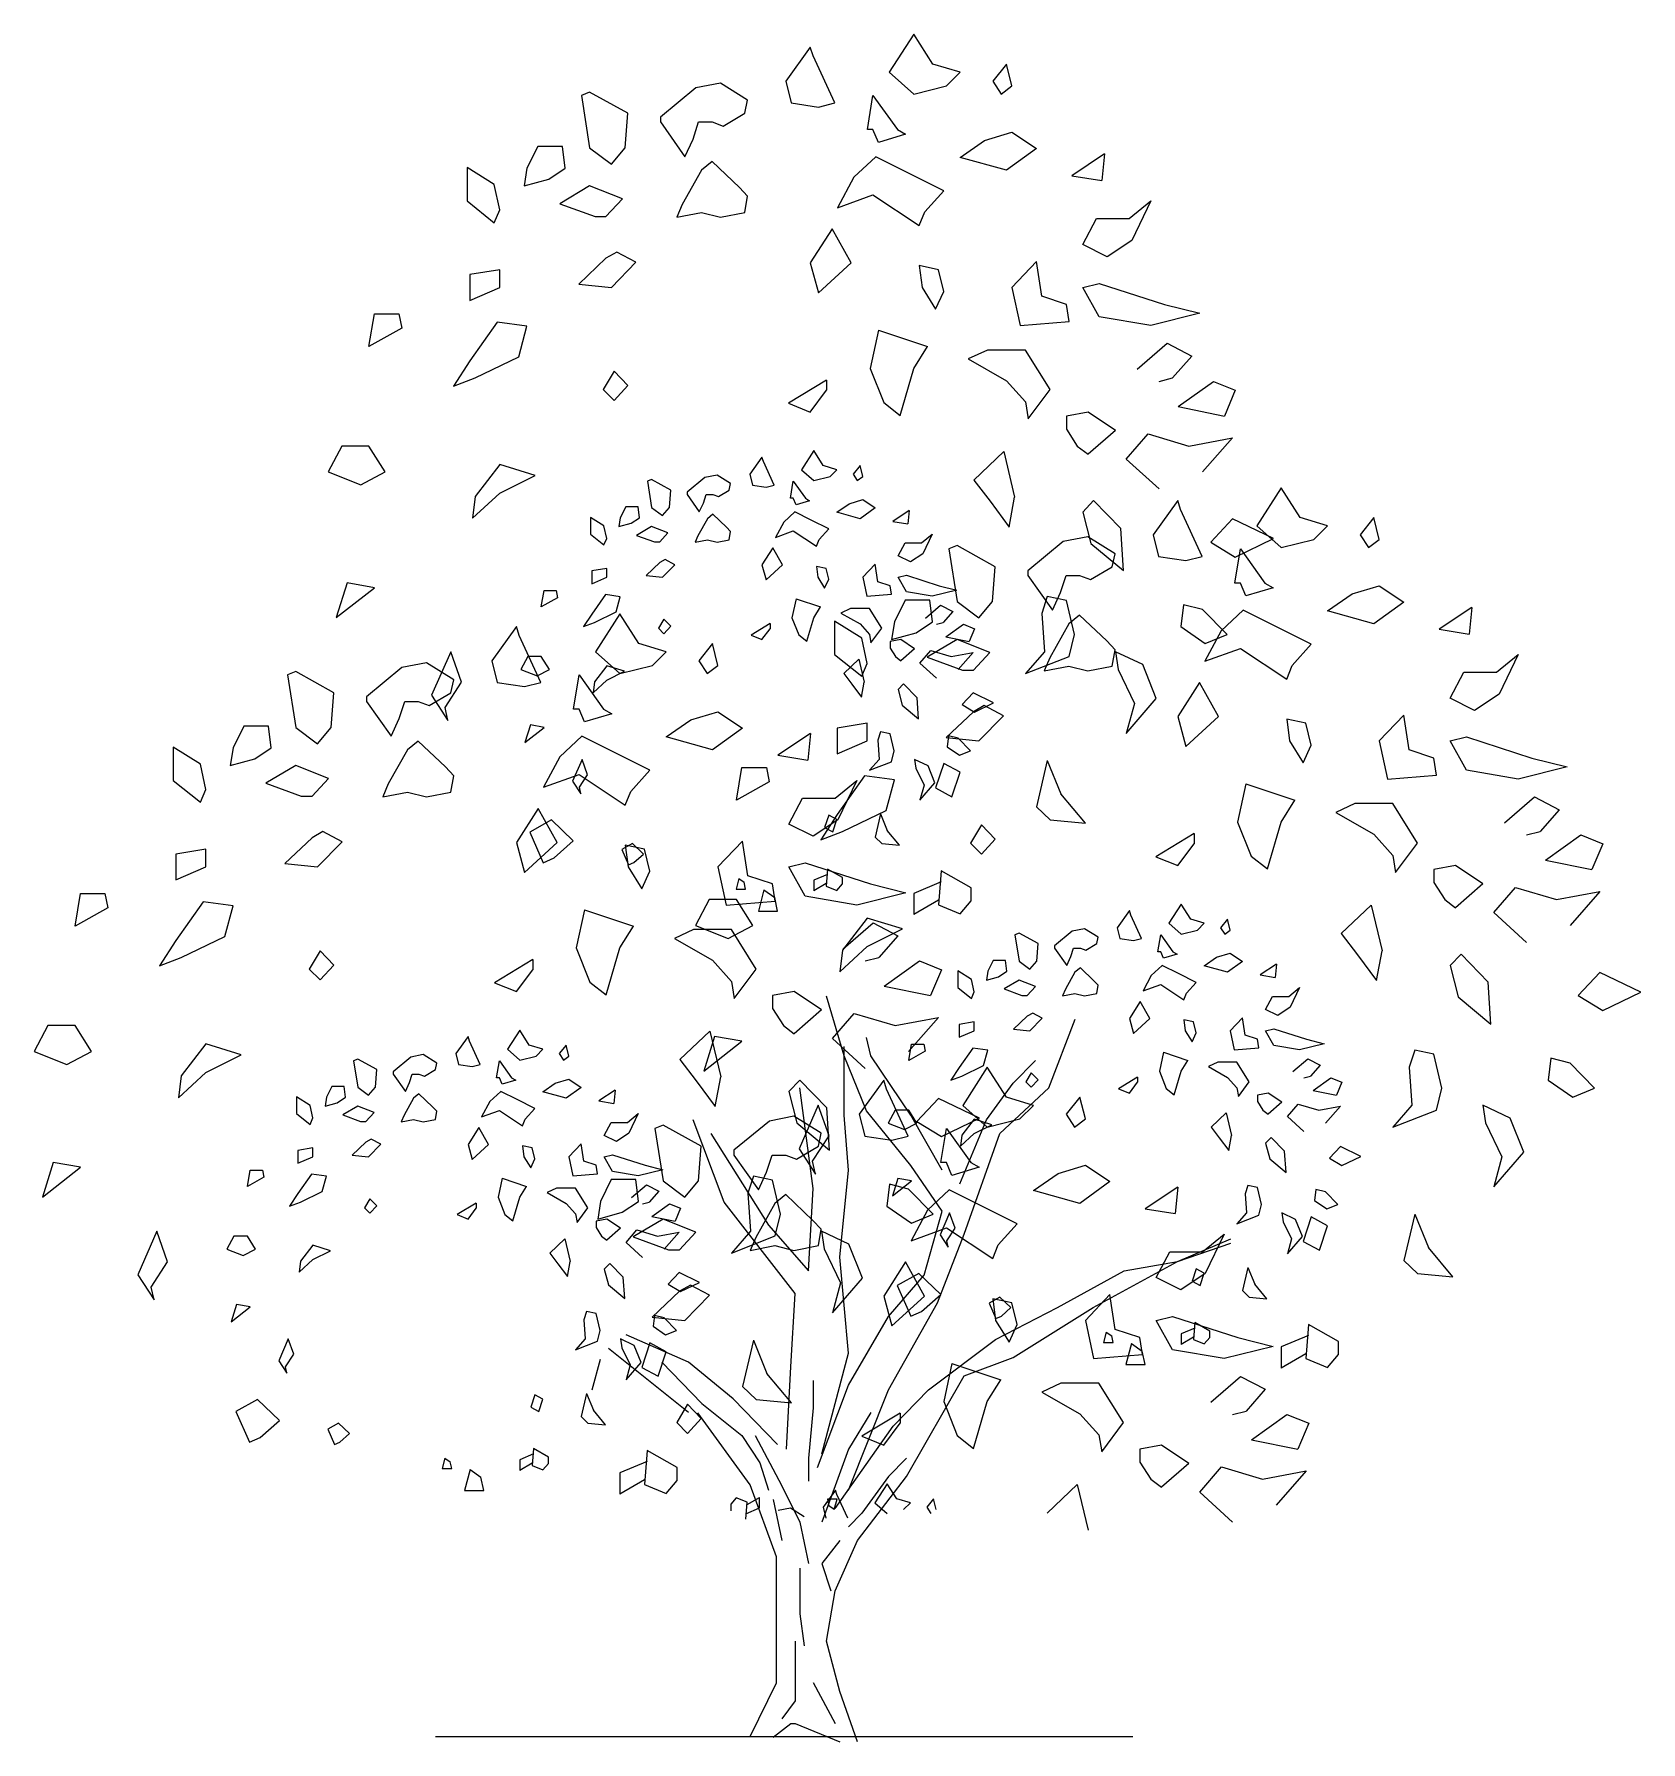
# Model space of a CAD drawing. Extents: x 336129 to 337050, y 65560 to 66540.
import ezdxf

# ---------------------------------------------------------------- set-up
doc = ezdxf.new("R2010")
doc.units = 0
doc.header["$MEASUREMENT"] = 0
doc.layers.get('0').update_dxf_attribs({"linetype": 'CONTINUOUS'})

msp = doc.modelspace()

# ---------------------------------------------------------------- linework, layer by layer
at = {"color": 7, "linetype": 'CONTINUOUS'}
for p, q in [((336633.25, 66539.875), (336619.1875, 66518)), ((336644.1875, 66522.6875), (336633.25, 66539.875)), ((336573.875, 66532.453125), (336559.8125, 66512.921875)), ((336575.4375, 66527.375), (336573.875, 66532.453125)), ((336587.9375, 66500.421875), (336575.4375, 66527.375)), ((336619.1875, 66518), (336633.25, 66505.5)), ((336659.8125, 66518), (336644.1875, 66522.6875)), ((336652, 66510.1875), (336659.8125, 66518)), ((336686.375, 66522.6875), (336678.5625, 66512.921875)), ((336689.5, 66510.1875), (336686.375, 66522.6875)), ((336447.3125, 66506.671875), (336442.625, 66504.71875)), ((336469.1875, 66494.5625), (336447.3125, 66506.671875)), ((336508.25, 66509.015625), (336487.9375, 66492.21875)), ((336522.3125, 66511.75), (336508.25, 66509.015625)), ((336537.9375, 66501.984375), (336522.3125, 66511.75)), ((336559.8125, 66512.921875), (336562.9375, 66500.421875)), ((336633.25, 66505.5), (336652, 66510.1875)), ((336678.5625, 66512.921875), (336683.25, 66505.5)), ((336683.25, 66505.5), (336689.5, 66510.1875)), ((336442.625, 66504.71875), (336447.3125, 66474.640625)), ((336536.375, 66494.5625), (336537.9375, 66501.984375)), ((336562.9375, 66500.421875), (336578.5625, 66498.078125)), ((336578.5625, 66498.078125), (336587.9375, 66500.421875)), ((336606.6875, 66485.1875), (336609.8125, 66504.71875)), ((336609.8125, 66504.71875), (336623.875, 66485.1875)), ((336467.625, 66474.640625), (336469.1875, 66494.5625)), ((336487.9375, 66492.21875), (336487.9375, 66489.484375)), ((336487.9375, 66489.484375), (336502, 66469.5625)), ((336506.6875, 66479.71875), (336509.8125, 66489.484375)), ((336509.8125, 66489.484375), (336517.625, 66489.484375)), ((336517.625, 66489.484375), (336523.875, 66487.140625)), ((336523.875, 66487.140625), (336536.375, 66494.5625)), ((336502, 66469.5625), (336506.6875, 66479.71875)), ((336609.8125, 66485.1875), (336606.6875, 66485.1875)), ((336612.9375, 66477.765625), (336609.8125, 66485.1875)), ((336628.5625, 66482.453125), (336612.9375, 66477.765625)), ((336623.875, 66485.1875), (336628.5625, 66482.453125)), ((336659.8125, 66469.171875), (336673.875, 66478.9375)), ((336673.875, 66478.9375), (336689.5, 66483.625)), ((336689.5, 66483.625), (336703.5625, 66474.25)), ((336417.625, 66475.421875), (336411.375, 66462.921875)), ((336431.6875, 66475.421875), (336417.625, 66475.421875)), ((336433.25, 66462.921875), (336431.6875, 66475.421875)), ((336447.3125, 66474.640625), (336459.8125, 66465.265625)), ((336459.8125, 66465.265625), (336467.625, 66474.640625)), ((336517.625, 66466.828125), (336511.375, 66461.75)), ((336533.25, 66451.984375), (336517.625, 66466.828125)), ((336611.375, 66469.5625), (336598.875, 66457.84375)), ((336630.125, 66460.1875), (336611.375, 66469.5625)), ((336686.375, 66461.75), (336659.8125, 66469.171875)), ((336703.5625, 66474.25), (336686.375, 66461.75)), ((336742.625, 66471.125), (336723.875, 66458.625)), ((336742.625, 66471.125), (336741.0625, 66455.890625)), ((336392.625, 66453.546875), (336377, 66463.3125)), ((336377, 66463.3125), (336377, 66444.171875)), ((336411.375, 66462.921875), (336409.8125, 66452.765625)), ((336423.875, 66456.671875), (336433.25, 66462.921875)), ((336511.375, 66461.75), (336500.4375, 66442.21875)), ((336598.875, 66457.84375), (336589.5, 66440.265625)), ((336650.4375, 66450.03125), (336630.125, 66460.1875)), ((336723.875, 66458.625), (336741.0625, 66455.890625)), ((336395.75, 66439.09375), (336392.625, 66453.546875)), ((336409.8125, 66452.765625), (336423.875, 66456.671875)), ((336447.3125, 66452.765625), (336430.125, 66442.609375)), ((336466.0625, 66445.34375), (336447.3125, 66452.765625)), ((336537.9375, 66446.90625), (336533.25, 66451.984375)), ((336589.5, 66440.265625), (336609.8125, 66447.6875)), ((336609.8125, 66447.6875), (336636.375, 66430.109375)), ((336639.5, 66437.921875), (336650.4375, 66450.03125)), ((336377, 66444.171875), (336392.625, 66431.671875)), ((336392.625, 66431.671875), (336395.75, 66439.09375)), ((336430.125, 66442.609375), (336450.4375, 66435.1875)), ((336456.6875, 66435.1875), (336466.0625, 66445.34375)), ((336500.4375, 66442.21875), (336497.3125, 66434.796875)), ((336497.3125, 66434.796875), (336511.375, 66437.53125)), ((336511.375, 66437.53125), (336522.3125, 66434.796875)), ((336522.3125, 66434.796875), (336536.375, 66437.53125)), ((336536.375, 66437.53125), (336537.9375, 66446.90625)), ((336636.375, 66430.109375), (336639.5, 66437.921875)), ((336756.6875, 66434.015625), (336769.1875, 66444.171875)), ((336769.1875, 66444.171875), (336758.25, 66421.515625)), ((336450.4375, 66435.1875), (336456.6875, 66435.1875)), ((336586.375, 66428.15625), (336573.875, 66408.625)), ((336597.3125, 66408.625), (336586.375, 66428.15625)), ((336730.125, 66419.171875), (336737.9375, 66434.015625)), ((336737.9375, 66434.015625), (336756.6875, 66434.015625)), ((336744.1875, 66412.140625), (336730.125, 66419.171875)), ((336758.25, 66421.515625), (336744.1875, 66412.140625)), ((336456.6875, 66411.359375), (336441.0625, 66396.515625)), ((336462.9375, 66414.875), (336456.6875, 66411.359375)), ((336459.8125, 66394.5625), (336473.875, 66409.015625)), ((336473.875, 66409.015625), (336462.9375, 66414.875)), ((336573.875, 66408.625), (336578.5625, 66391.4375)), ((336578.5625, 66391.4375), (336597.3125, 66408.625)), ((336703.5625, 66409.40625), (336689.5, 66394.5625)), ((336706.6875, 66389.484375), (336703.5625, 66409.40625)), ((336395.75, 66404.71875), (336378.5625, 66401.984375)), ((336378.5625, 66401.984375), (336378.5625, 66387.140625)), ((336395.75, 66394.5625), (336395.75, 66404.71875)), ((336647.3125, 66404.71875), (336636.375, 66407.0625)), ((336636.375, 66407.0625), (336637.9375, 66394.5625)), ((336650.4375, 66392.21875), (336647.3125, 66404.71875)), ((336378.5625, 66387.140625), (336395.75, 66394.5625)), ((336441.0625, 66396.515625), (336459.8125, 66394.5625)), ((336637.9375, 66394.5625), (336645.75, 66382.0625)), ((336645.75, 66382.0625), (336650.4375, 66392.21875)), ((336689.5, 66394.5625), (336694.1875, 66372.6875)), ((336720.75, 66384.796875), (336706.6875, 66389.484375)), ((336730.125, 66394.5625), (336739.5, 66396.90625)), ((336739.5, 66377.765625), (336730.125, 66394.5625)), ((336739.5, 66396.90625), (336777, 66384.796875)), ((336320.75, 66360.578125), (336323.875, 66379.328125)), ((336323.875, 66379.328125), (336337.9375, 66379.328125)), ((336337.9375, 66379.328125), (336339.5, 66371.125)), ((336722.3125, 66375.03125), (336720.75, 66384.796875)), ((336797.3125, 66379.71875), (336769.1875, 66372.6875)), ((336777, 66384.796875), (336797.3125, 66379.71875)), ((336339.5, 66371.125), (336320.75, 66360.578125)), ((336394.1875, 66374.640625), (336378.5625, 66352.375)), ((336411.375, 66372.296875), (336394.1875, 66374.640625)), ((336406.6875, 66354.71875), (336411.375, 66372.296875)), ((336612.9375, 66369.953125), (336608.25, 66348.078125)), ((336612.9375, 66369.953125), (336641.0625, 66360.578125)), ((336694.1875, 66372.6875), (336722.3125, 66375.03125)), ((336769.1875, 66372.6875), (336739.5, 66377.765625)), ((336633.25, 66348.078125), (336641.0625, 66360.578125)), ((336761.375, 66347.6875), (336778.5625, 66362.53125)), ((336778.5625, 66362.53125), (336792.625, 66355.109375)), ((336378.5625, 66352.375), (336369.1875, 66337.921875)), ((336381.6875, 66342.609375), (336406.6875, 66354.71875)), ((336675.4375, 66358.625), (336664.5, 66353.546875)), ((336664.5, 66353.546875), (336686.375, 66341.046875)), ((336697.3125, 66358.625), (336675.4375, 66358.625)), ((336711.375, 66335.96875), (336697.3125, 66358.625)), ((336792.625, 66355.109375), (336781.6875, 66342.609375)), ((336369.1875, 66337.921875), (336381.6875, 66342.609375)), ((336461.375, 66346.515625), (336455.125, 66335.96875)), ((336469.1875, 66338.3125), (336461.375, 66346.515625)), ((336583.25, 66341.4375), (336561.375, 66328.15625)), ((336583.25, 66341.4375), (336583.25, 66335.578125)), ((336608.25, 66348.078125), (336616.0625, 66328.546875)), ((336625.4375, 66321.125), (336633.25, 66348.078125)), ((336686.375, 66341.046875), (336697.3125, 66328.9375)), ((336773.875, 66340.65625), (336781.6875, 66342.609375)), ((336784.8125, 66326.203125), (336805.125, 66340.65625)), ((336805.125, 66340.65625), (336817.625, 66335.578125)), ((336455.125, 66335.96875), (336461.375, 66329.71875)), ((336461.375, 66329.71875), (336469.1875, 66338.3125)), ((336573.875, 66323.078125), (336583.25, 66335.578125)), ((336698.875, 66319.171875), (336711.375, 66335.96875)), ((336817.625, 66335.578125), (336811.375, 66320.734375)), ((336561.375, 66328.15625), (336573.875, 66323.078125)), ((336616.0625, 66328.546875), (336625.4375, 66321.125)), ((336697.3125, 66328.9375), (336698.875, 66319.171875)), ((336733.25, 66323.078125), (336720.75, 66320.734375)), ((336720.75, 66320.734375), (336720.75, 66313.3125)), ((336748.875, 66312.53125), (336733.25, 66323.078125)), ((336784.8125, 66326.203125), (336811.375, 66320.734375)), ((336720.75, 66313.3125), (336727, 66303.546875)), ((336748.875, 66312.53125), (336733.25, 66298.859375)), ((336755.125, 66296.125), (336767.625, 66310.578125)), ((336767.625, 66310.578125), (336791.0625, 66303.546875)), ((336305.125, 66303.546875), (336297.3125, 66288.703125)), ((336320.75, 66303.546875), (336305.125, 66303.546875)), ((336330.125, 66288.703125), (336320.75, 66303.546875)), ((336575.84375, 66300.9375), (336568.8125, 66290)), ((336581.3125, 66292.34375), (336575.84375, 66300.9375)), ((336684.8125, 66300.421875), (336667.625, 66284.015625)), ((336684.8125, 66300.421875), (336691.0625, 66274.25)), ((336727, 66303.546875), (336733.25, 66298.859375)), ((336791.0625, 66303.546875), (336816.0625, 66308.234375)), ((336816.0625, 66308.234375), (336798.875, 66288.703125)), ((336395.75, 66293), (336381.6875, 66274.640625)), ((336416.0625, 66286.75), (336395.75, 66293)), ((336546.15625, 66297.21875), (336539.125, 66287.453125)), ((336546.9375, 66294.6875), (336546.15625, 66297.21875)), ((336553.1875, 66281.203125), (336546.9375, 66294.6875)), ((336589.125, 66290), (336581.3125, 66292.34375)), ((336602.40625, 66292.34375), (336598.5, 66287.453125)), ((336603.96875, 66286.09375), (336602.40625, 66292.34375)), ((336773.875, 66278.9375), (336755.125, 66296.125)), ((336297.3125, 66288.703125), (336316.0625, 66281.28125)), ((336316.0625, 66281.28125), (336330.125, 66288.703125)), ((336395.75, 66276.59375), (336416.0625, 66286.75)), ((336482.875, 66284.328125), (336480.53125, 66283.359375)), ((336480.53125, 66283.359375), (336482.875, 66268.3125)), ((336493.8125, 66278.28125), (336482.875, 66284.328125)), ((336513.34375, 66285.5), (336503.1875, 66277.109375)), ((336520.375, 66286.875), (336513.34375, 66285.5)), ((336528.1875, 66281.984375), (336520.375, 66286.875)), ((336527.40625, 66278.28125), (336528.1875, 66281.984375)), ((336539.125, 66287.453125), (336540.6875, 66281.203125)), ((336540.6875, 66281.203125), (336548.5, 66280.03125)), ((336548.5, 66280.03125), (336553.1875, 66281.203125)), ((336562.5625, 66273.59375), (336564.125, 66283.359375)), ((336564.125, 66283.359375), (336571.15625, 66273.59375)), ((336568.8125, 66290), (336575.84375, 66283.75)), ((336575.84375, 66283.75), (336585.21875, 66286.09375)), ((336585.21875, 66286.09375), (336589.125, 66290)), ((336598.5, 66287.453125), (336600.84375, 66283.75)), ((336600.84375, 66283.75), (336603.96875, 66286.09375)), ((336667.625, 66284.015625), (336677, 66271.90625)), ((336380.125, 66262.140625), (336395.75, 66276.59375)), ((336381.6875, 66274.640625), (336380.125, 66262.140625)), ((336493.03125, 66268.3125), (336493.8125, 66278.28125)), ((336503.1875, 66277.109375), (336503.1875, 66275.734375)), ((336503.1875, 66275.734375), (336510.21875, 66265.78125)), ((336510.21875, 66265.78125), (336512.5625, 66270.859375)), ((336512.5625, 66270.859375), (336514.125, 66275.734375)), ((336514.125, 66275.734375), (336518.03125, 66275.734375)), ((336518.03125, 66275.734375), (336521.15625, 66274.5625)), ((336521.15625, 66274.5625), (336527.40625, 66278.28125)), ((336564.125, 66273.59375), (336562.5625, 66273.59375)), ((336565.6875, 66269.875), (336564.125, 66273.59375)), ((336573.5, 66272.21875), (336565.6875, 66269.875)), ((336571.15625, 66273.59375), (336573.5, 66272.21875)), ((336596.15625, 66270.46875), (336603.96875, 66272.8125)), ((336603.96875, 66272.8125), (336611, 66268.125)), ((336677, 66271.90625), (336687.9375, 66257.0625)), ((336687.9375, 66257.0625), (336691.0625, 66274.25)), ((336736.375, 66272.296875), (336730.125, 66265.65625)), ((336752, 66256.28125), (336736.375, 66272.296875)), ((336784.59375, 66272.234375), (336770.53125, 66252.703125)), ((336786.15625, 66267.15625), (336784.59375, 66272.234375)), ((336843.96875, 66279.65625), (336829.90625, 66257.78125)), ((336854.90625, 66262.46875), (336843.96875, 66279.65625)), ((336455.53125, 66257.765625), (336447.71875, 66262.65625)), ((336447.71875, 66262.65625), (336447.71875, 66253.078125)), ((336464.90625, 66262.453125), (336464.125, 66257.375)), ((336468.03125, 66268.703125), (336464.90625, 66262.453125)), ((336475.0625, 66268.703125), (336468.03125, 66268.703125)), ((336471.15625, 66259.328125), (336475.84375, 66262.453125)), ((336475.84375, 66262.453125), (336475.0625, 66268.703125)), ((336482.875, 66268.3125), (336489.125, 66263.625)), ((336489.125, 66263.625), (336493.03125, 66268.3125)), ((336514.90625, 66261.875), (336509.4375, 66252.109375)), ((336518.03125, 66264.40625), (336514.90625, 66261.875)), ((336525.84375, 66256.984375), (336518.03125, 66264.40625)), ((336564.90625, 66265.78125), (336558.65625, 66259.921875)), ((336574.28125, 66261.09375), (336564.90625, 66265.78125)), ((336584.4375, 66256.015625), (336574.28125, 66261.09375)), ((336589.125, 66265.578125), (336596.15625, 66270.46875)), ((336602.40625, 66261.875), (336589.125, 66265.578125)), ((336611, 66268.125), (336602.40625, 66261.875)), ((336630.53125, 66266.5625), (336621.15625, 66260.3125)), ((336630.53125, 66266.5625), (336629.75, 66258.9375)), ((336730.125, 66265.65625), (336734.8125, 66247.6875)), ((336798.65625, 66240.203125), (336786.15625, 66267.15625)), ((336816.0625, 66261.75), (336803.5625, 66248.46875)), ((336839.5, 66250.421875), (336816.0625, 66261.75)), ((336870.53125, 66257.78125), (336854.90625, 66262.46875)), ((336897.09375, 66262.46875), (336889.28125, 66252.703125)), ((336900.21875, 66249.96875), (336897.09375, 66262.46875)), ((336447.71875, 66253.078125), (336455.53125, 66246.828125)), ((336457.09375, 66250.546875), (336455.53125, 66257.765625)), ((336464.125, 66257.375), (336471.15625, 66259.328125)), ((336482.875, 66257.375), (336474.28125, 66252.296875)), ((336474.28125, 66252.296875), (336484.4375, 66248.59375)), ((336492.25, 66253.671875), (336482.875, 66257.375)), ((336487.5625, 66248.59375), (336492.25, 66253.671875)), ((336509.4375, 66252.109375), (336507.875, 66248.390625)), ((336528.1875, 66254.453125), (336525.84375, 66256.984375)), ((336527.40625, 66249.765625), (336528.1875, 66254.453125)), ((336558.65625, 66259.921875), (336553.96875, 66251.125)), ((336553.96875, 66251.125), (336564.125, 66254.84375)), ((336564.125, 66254.84375), (336577.40625, 66246.046875)), ((336578.96875, 66249.953125), (336584.4375, 66256.015625)), ((336621.15625, 66260.3125), (336629.75, 66258.9375)), ((336637.5625, 66248), (336643.8125, 66253.078125)), ((336643.8125, 66253.078125), (336638.34375, 66241.75)), ((336733.03125, 66251.53125), (336718.96875, 66248.796875)), ((336748.65625, 66241.765625), (336733.03125, 66251.53125)), ((336753.5625, 66232.0625), (336752, 66256.28125)), ((336770.53125, 66252.703125), (336773.65625, 66240.203125)), ((336829.90625, 66257.78125), (336843.96875, 66245.28125)), ((336862.71875, 66249.96875), (336870.53125, 66257.78125)), ((336889.28125, 66252.703125), (336893.96875, 66245.28125)), ((336455.53125, 66246.828125), (336457.09375, 66250.546875)), ((336484.4375, 66248.59375), (336487.5625, 66248.59375)), ((336507.875, 66248.390625), (336514.90625, 66249.765625)), ((336514.90625, 66249.765625), (336520.375, 66248.390625)), ((336520.375, 66248.390625), (336527.40625, 66249.765625)), ((336552.40625, 66245.078125), (336546.15625, 66235.3125)), ((336557.875, 66235.3125), (336552.40625, 66245.078125)), ((336577.40625, 66246.046875), (336578.96875, 66249.953125)), ((336624.28125, 66240.578125), (336628.1875, 66248)), ((336628.1875, 66248), (336637.5625, 66248)), ((336638.34375, 66241.75), (336631.3125, 66237.0625)), ((336658.03125, 66246.453125), (336653.34375, 66244.5)), ((336653.34375, 66244.5), (336658.03125, 66214.421875)), ((336679.90625, 66234.34375), (336658.03125, 66246.453125)), ((336718.96875, 66248.796875), (336698.65625, 66232)), ((336734.8125, 66247.6875), (336753.5625, 66232.0625)), ((336747.09375, 66234.34375), (336748.65625, 66241.765625)), ((336803.5625, 66248.46875), (336817.625, 66239.875)), ((336817.40625, 66224.96875), (336820.53125, 66244.5)), ((336817.625, 66239.875), (336839.5, 66250.421875)), ((336820.53125, 66244.5), (336834.59375, 66224.96875)), ((336843.96875, 66245.28125), (336862.71875, 66249.96875)), ((336893.96875, 66245.28125), (336900.21875, 66249.96875)), ((336457.09375, 66233.359375), (336448.5, 66231.984375)), ((336448.5, 66231.984375), (336448.5, 66224.5625)), ((336457.09375, 66228.28125), (336457.09375, 66233.359375)), ((336487.5625, 66236.671875), (336479.75, 66229.25)), ((336490.6875, 66238.4375), (336487.5625, 66236.671875)), ((336489.125, 66228.28125), (336496.15625, 66235.5)), ((336496.15625, 66235.5), (336490.6875, 66238.4375)), ((336546.15625, 66235.3125), (336548.5, 66226.71875)), ((336548.5, 66226.71875), (336557.875, 66235.3125)), ((336582.875, 66233.359375), (336577.40625, 66234.53125)), ((336577.40625, 66234.53125), (336578.1875, 66228.28125)), ((336584.4375, 66227.109375), (336582.875, 66233.359375)), ((336611, 66235.703125), (336603.96875, 66228.28125)), ((336612.5625, 66225.734375), (336611, 66235.703125)), ((336631.3125, 66237.0625), (336624.28125, 66240.578125)), ((336678.34375, 66214.421875), (336679.90625, 66234.34375)), ((336698.65625, 66232), (336698.65625, 66229.265625)), ((336734.59375, 66226.921875), (336747.09375, 66234.34375)), ((336773.65625, 66240.203125), (336789.28125, 66237.859375)), ((336789.28125, 66237.859375), (336798.65625, 66240.203125)), ((336308.25, 66225.03125), (336302, 66205.109375)), ((336302, 66205.109375), (336323.875, 66222.296875)), ((336323.875, 66222.296875), (336308.25, 66225.03125)), ((336448.5, 66224.5625), (336457.09375, 66228.28125)), ((336479.75, 66229.25), (336489.125, 66228.28125)), ((336578.1875, 66228.28125), (336582.09375, 66222.03125)), ((336582.09375, 66222.03125), (336584.4375, 66227.109375)), ((336603.96875, 66228.28125), (336606.3125, 66217.34375)), ((336619.59375, 66223.390625), (336612.5625, 66225.734375)), ((336620.375, 66218.515625), (336619.59375, 66223.390625)), ((336624.28125, 66228.28125), (336628.96875, 66229.453125)), ((336628.96875, 66219.875), (336624.28125, 66228.28125)), ((336628.96875, 66229.453125), (336647.71875, 66223.390625)), ((336647.71875, 66223.390625), (336657.875, 66220.859375)), ((336698.65625, 66229.265625), (336712.71875, 66209.34375)), ((336717.40625, 66219.5), (336720.53125, 66229.265625)), ((336720.53125, 66229.265625), (336728.34375, 66229.265625)), ((336728.34375, 66229.265625), (336734.59375, 66226.921875)), ((336820.53125, 66224.96875), (336817.40625, 66224.96875)), ((336823.65625, 66217.546875), (336820.53125, 66224.96875)), ((336839.28125, 66222.234375), (336823.65625, 66217.546875)), ((336834.59375, 66224.96875), (336839.28125, 66222.234375)), ((336884.59375, 66218.71875), (336900.21875, 66223.40625)), ((336900.21875, 66223.40625), (336914.28125, 66214.03125)), ((336419.59375, 66211.28125), (336421.15625, 66220.65625)), ((336428.96875, 66216.5625), (336419.59375, 66211.28125)), ((336421.15625, 66220.65625), (336428.1875, 66220.65625)), ((336428.1875, 66220.65625), (336428.96875, 66216.5625)), ((336456.3125, 66218.3125), (336448.5, 66207.1875)), ((336464.90625, 66217.140625), (336456.3125, 66218.3125)), ((336462.5625, 66208.359375), (336464.90625, 66217.140625)), ((336565.6875, 66215.96875), (336563.34375, 66205.03125)), ((336565.6875, 66215.96875), (336579.75, 66211.28125)), ((336606.3125, 66217.34375), (336620.375, 66218.515625)), ((336628.34375, 66215.203125), (336622.09375, 66202.703125)), ((336642.40625, 66215.203125), (336628.34375, 66215.203125)), ((336643.8125, 66217.34375), (336628.96875, 66219.875)), ((336639.90625, 66204.84375), (336648.5, 66212.265625)), ((336643.96875, 66202.703125), (336642.40625, 66215.203125)), ((336657.875, 66220.859375), (336643.8125, 66217.34375)), ((336648.5, 66212.265625), (336655.53125, 66208.546875)), ((336658.03125, 66214.421875), (336670.53125, 66205.046875)), ((336670.53125, 66205.046875), (336678.34375, 66214.421875)), ((336709.8125, 66217.21875), (336706.6875, 66207.453125)), ((336720.75, 66214.875), (336709.8125, 66217.21875)), ((336712.71875, 66209.34375), (336717.40625, 66219.5)), ((336725.4375, 66195.34375), (336720.75, 66214.875)), ((336787.9375, 66212.53125), (336786.375, 66200.03125)), ((336798.875, 66209.796875), (336787.9375, 66212.53125)), ((336870.53125, 66208.953125), (336884.59375, 66218.71875)), ((336914.28125, 66214.03125), (336897.09375, 66201.53125)), ((336448.5, 66207.1875), (336443.8125, 66199.953125)), ((336443.8125, 66199.953125), (336450.0625, 66202.296875)), ((336450.0625, 66202.296875), (336462.5625, 66208.359375)), ((336464.65625, 66207.375), (336450.59375, 66185.5)), ((336475.59375, 66190.1875), (336464.65625, 66207.375)), ((336489.90625, 66204.25), (336486.78125, 66198.984375)), ((336493.8125, 66200.15625), (336489.90625, 66204.25)), ((336563.34375, 66205.03125), (336567.25, 66195.265625)), ((336571.9375, 66191.5625), (336575.84375, 66205.03125)), ((336575.84375, 66205.03125), (336579.75, 66211.28125)), ((336603.34375, 66193.328125), (336587.71875, 66203.09375)), ((336587.71875, 66203.09375), (336587.71875, 66183.953125)), ((336596.9375, 66210.3125), (336591.46875, 66207.765625)), ((336591.46875, 66207.765625), (336602.40625, 66201.515625)), ((336607.875, 66210.3125), (336596.9375, 66210.3125)), ((336614.90625, 66198.984375), (336607.875, 66210.3125)), ((336622.09375, 66202.703125), (336620.53125, 66192.546875)), ((336634.59375, 66196.453125), (336643.96875, 66202.703125)), ((336646.15625, 66201.328125), (336650.0625, 66202.296875)), ((336655.53125, 66208.546875), (336650.0625, 66202.296875)), ((336706.6875, 66207.453125), (336708.25, 66185.578125)), ((336728.34375, 66206.609375), (336722.09375, 66201.53125)), ((336743.96875, 66191.765625), (336728.34375, 66206.609375)), ((336812.9375, 66195.34375), (336798.875, 66209.796875)), ((336822.09375, 66209.34375), (336809.59375, 66197.625)), ((336840.84375, 66199.96875), (336822.09375, 66209.34375)), ((336897.09375, 66201.53125), (336870.53125, 66208.953125)), ((336953.34375, 66210.90625), (336934.59375, 66198.40625)), ((336953.34375, 66210.90625), (336951.78125, 66195.671875)), ((336405.28125, 66199.953125), (336391.21875, 66180.421875)), ((336406.84375, 66194.875), (336405.28125, 66199.953125)), ((336419.34375, 66167.921875), (336406.84375, 66194.875)), ((336486.78125, 66198.984375), (336489.90625, 66195.859375)), ((336489.90625, 66195.859375), (336493.8125, 66200.15625)), ((336550.84375, 66201.71875), (336539.90625, 66195.078125)), ((336539.90625, 66195.078125), (336546.15625, 66192.53125)), ((336546.15625, 66192.53125), (336550.84375, 66198.78125)), ((336550.84375, 66201.71875), (336550.84375, 66198.78125)), ((336567.25, 66195.265625), (336571.9375, 66191.5625)), ((336602.40625, 66201.515625), (336607.875, 66195.46875)), ((336606.46875, 66178.875), (336603.34375, 66193.328125)), ((336607.875, 66195.46875), (336608.65625, 66190.578125)), ((336608.65625, 66190.578125), (336614.90625, 66198.984375)), ((336625.84375, 66192.53125), (336619.59375, 66191.359375)), ((336620.53125, 66192.546875), (336634.59375, 66196.453125)), ((336633.65625, 66187.265625), (336625.84375, 66192.53125)), ((336658.03125, 66192.546875), (336640.84375, 66182.390625)), ((336651.625, 66194.09375), (336661.78125, 66201.328125)), ((336651.625, 66194.09375), (336664.90625, 66191.359375)), ((336676.78125, 66185.125), (336658.03125, 66192.546875)), ((336661.78125, 66201.328125), (336668.03125, 66198.78125)), ((336668.03125, 66198.78125), (336664.90625, 66191.359375)), ((336722.09375, 66201.53125), (336711.15625, 66182)), ((336722.3125, 66182.84375), (336725.4375, 66195.34375)), ((336786.375, 66200.03125), (336800.4375, 66190.265625)), ((336809.59375, 66197.625), (336800.21875, 66180.046875)), ((336800.4375, 66190.265625), (336812.9375, 66195.34375)), ((336861.15625, 66189.8125), (336840.84375, 66199.96875)), ((336934.59375, 66198.40625), (336951.78125, 66195.671875)), ((336367.625, 66185.578125), (336356.6875, 66160.578125)), ((336373.875, 66168), (336367.625, 66185.578125)), ((336411.78125, 66182.765625), (336407.875, 66175.34375)), ((336419.59375, 66182.765625), (336411.78125, 66182.765625)), ((336424.28125, 66175.34375), (336419.59375, 66182.765625)), ((336450.59375, 66185.5), (336464.65625, 66173)), ((336491.21875, 66185.5), (336475.59375, 66190.1875)), ((336483.40625, 66177.6875), (336491.21875, 66185.5)), ((336517.78125, 66190.1875), (336509.96875, 66180.421875)), ((336520.90625, 66177.6875), (336517.78125, 66190.1875)), ((336587.71875, 66183.953125), (336603.34375, 66171.453125)), ((336619.59375, 66191.359375), (336619.59375, 66187.65625)), ((336619.59375, 66187.65625), (336622.71875, 66182.765625)), ((336622.71875, 66182.765625), (336625.84375, 66180.421875)), ((336633.65625, 66187.265625), (336625.84375, 66180.421875)), ((336636.78125, 66179.0625), (336643.03125, 66186.28125)), ((336643.03125, 66186.28125), (336654.75, 66182.765625)), ((336654.75, 66182.765625), (336667.25, 66185.109375)), ((336667.25, 66185.109375), (336658.65625, 66175.34375)), ((336667.40625, 66174.96875), (336676.78125, 66185.125)), ((336708.25, 66185.578125), (336697.3125, 66173.078125)), ((336697.3125, 66173.078125), (336722.3125, 66182.84375)), ((336748.65625, 66186.6875), (336743.96875, 66191.765625)), ((336747.09375, 66177.3125), (336748.65625, 66186.6875)), ((336748.875, 66185.578125), (336750.4375, 66175.421875)), ((336764.5, 66178.15625), (336748.875, 66185.578125)), ((336800.21875, 66180.046875), (336820.53125, 66187.46875)), ((336820.53125, 66187.46875), (336847.09375, 66169.890625)), ((336850.21875, 66177.703125), (336861.15625, 66189.8125)), ((336967.40625, 66173.796875), (336979.90625, 66183.953125)), ((336979.90625, 66183.953125), (336968.96875, 66161.296875)), ((336278.71875, 66174.171875), (336274.03125, 66172.21875)), ((336300.59375, 66162.0625), (336278.71875, 66174.171875)), ((336339.65625, 66176.515625), (336319.34375, 66159.71875)), ((336353.71875, 66179.25), (336339.65625, 66176.515625)), ((336369.34375, 66169.484375), (336353.71875, 66179.25)), ((336391.21875, 66180.421875), (336394.34375, 66167.921875)), ((336407.875, 66175.34375), (336417.25, 66171.640625)), ((336417.25, 66171.640625), (336424.28125, 66175.34375)), ((336457.09375, 66177.5), (336450.0625, 66168.3125)), ((336467.25, 66174.375), (336457.09375, 66177.5)), ((336457.09375, 66169.296875), (336467.25, 66174.375)), ((336464.65625, 66173), (336483.40625, 66177.6875)), ((336509.96875, 66180.421875), (336514.65625, 66173)), ((336514.65625, 66173), (336520.90625, 66177.6875)), ((336601.625, 66181.203125), (336593.03125, 66173)), ((336593.03125, 66173), (336597.71875, 66166.953125)), ((336601.625, 66181.203125), (336604.75, 66168.125)), ((336603.34375, 66171.453125), (336606.46875, 66178.875)), ((336646.15625, 66170.46875), (336636.78125, 66179.0625)), ((336640.84375, 66182.390625), (336661.15625, 66174.96875)), ((336661.15625, 66174.96875), (336667.40625, 66174.96875)), ((336711.15625, 66182), (336708.03125, 66174.578125)), ((336708.03125, 66174.578125), (336722.09375, 66177.3125)), ((336722.09375, 66177.3125), (336733.03125, 66174.578125)), ((336733.03125, 66174.578125), (336747.09375, 66177.3125)), ((336750.4375, 66175.421875), (336759.8125, 66155.890625)), ((336750.4375, 66175.421875), (336759.8125, 66155.890625)), ((336772.3125, 66158.625), (336764.5, 66178.15625)), ((336847.09375, 66169.890625), (336850.21875, 66177.703125)), ((336940.84375, 66158.953125), (336948.65625, 66173.796875)), ((336948.65625, 66173.796875), (336967.40625, 66173.796875)), ((336274.03125, 66172.21875), (336278.71875, 66142.140625)), ((336364.5, 66153.546875), (336373.875, 66168)), ((336367.78125, 66162.0625), (336369.34375, 66169.484375)), ((336394.34375, 66167.921875), (336409.96875, 66165.578125)), ((336409.96875, 66165.578125), (336419.34375, 66167.921875)), ((336438.09375, 66152.6875), (336441.21875, 66172.21875)), ((336441.21875, 66172.21875), (336455.28125, 66152.6875)), ((336449.28125, 66162.0625), (336457.09375, 66169.296875)), ((336450.0625, 66168.3125), (336449.28125, 66162.0625)), ((336597.71875, 66166.953125), (336603.1875, 66159.53125)), ((336603.1875, 66159.53125), (336604.75, 66168.125)), ((336627.40625, 66167.140625), (336624.28125, 66163.828125)), ((336624.28125, 66163.828125), (336626.625, 66154.84375)), ((336635.21875, 66159.140625), (336627.40625, 66167.140625)), ((336797.09375, 66167.9375), (336784.59375, 66148.40625)), ((336808.03125, 66148.40625), (336797.09375, 66167.9375)), ((336299.03125, 66142.140625), (336300.59375, 66162.0625)), ((336319.34375, 66159.71875), (336319.34375, 66156.984375)), ((336319.34375, 66156.984375), (336333.40625, 66137.0625)), ((336338.09375, 66147.21875), (336341.21875, 66156.984375)), ((336341.21875, 66156.984375), (336349.03125, 66156.984375)), ((336349.03125, 66156.984375), (336355.28125, 66154.640625)), ((336355.28125, 66154.640625), (336367.78125, 66162.0625)), ((336356.6875, 66160.578125), (336366.0625, 66146.125)), ((336366.0625, 66146.125), (336364.5, 66153.546875)), ((336626.625, 66154.84375), (336636, 66147.03125)), ((336636, 66147.03125), (336635.21875, 66159.140625)), ((336667.25, 66161.875), (336661, 66155.234375)), ((336661, 66155.234375), (336668.03125, 66150.9375)), ((336678.96875, 66156.203125), (336667.25, 66161.875)), ((336673.65625, 66154.65625), (336667.40625, 66151.140625)), ((336668.03125, 66150.9375), (336678.96875, 66156.203125)), ((336684.59375, 66148.796875), (336673.65625, 66154.65625)), ((336755.125, 66138.703125), (336772.3125, 66158.625)), ((336759.8125, 66155.890625), (336755.125, 66138.703125)), ((336954.90625, 66151.921875), (336940.84375, 66158.953125)), ((336968.96875, 66161.296875), (336954.90625, 66151.921875)), ((336333.40625, 66137.0625), (336338.09375, 66147.21875)), ((336413.34375, 66143.515625), (336410.21875, 66133.546875)), ((336421.15625, 66142.140625), (336413.34375, 66143.515625)), ((336441.21875, 66152.6875), (336438.09375, 66152.6875)), ((336444.34375, 66145.265625), (336441.21875, 66152.6875)), ((336459.96875, 66149.953125), (336444.34375, 66145.265625)), ((336455.28125, 66152.6875), (336459.96875, 66149.953125)), ((336491.21875, 66136.671875), (336505.28125, 66146.4375)), ((336505.28125, 66146.4375), (336520.90625, 66151.125)), ((336520.90625, 66151.125), (336534.96875, 66141.75)), ((336606.46875, 66144.5), (336589.28125, 66141.765625)), ((336606.46875, 66134.34375), (336606.46875, 66144.5)), ((336667.40625, 66151.140625), (336651.78125, 66136.296875)), ((336670.53125, 66134.34375), (336684.59375, 66148.796875)), ((336784.59375, 66148.40625), (336789.28125, 66131.21875)), ((336789.28125, 66131.21875), (336808.03125, 66148.40625)), ((336858.03125, 66144.5), (336847.09375, 66146.84375)), ((336847.09375, 66146.84375), (336848.65625, 66134.34375)), ((336861.15625, 66132), (336858.03125, 66144.5)), ((336914.28125, 66149.1875), (336900.21875, 66134.34375)), ((336917.40625, 66129.265625), (336914.28125, 66149.1875)), ((336249.03125, 66142.921875), (336242.78125, 66130.421875)), ((336263.09375, 66142.921875), (336249.03125, 66142.921875)), ((336264.65625, 66130.421875), (336263.09375, 66142.921875)), ((336278.71875, 66142.140625), (336291.21875, 66132.765625)), ((336291.21875, 66132.765625), (336299.03125, 66142.140625)), ((336349.03125, 66134.328125), (336342.78125, 66129.25)), ((336364.65625, 66119.484375), (336349.03125, 66134.328125)), ((336410.21875, 66133.546875), (336421.15625, 66142.140625)), ((336442.78125, 66137.0625), (336430.28125, 66125.34375)), ((336461.53125, 66127.6875), (336442.78125, 66137.0625)), ((336517.78125, 66129.25), (336491.21875, 66136.671875)), ((336534.96875, 66141.75), (336517.78125, 66129.25)), ((336574.03125, 66138.625), (336555.28125, 66126.125)), ((336574.03125, 66138.625), (336572.46875, 66123.390625)), ((336589.28125, 66141.765625), (336589.28125, 66126.921875)), ((336589.28125, 66126.921875), (336606.46875, 66134.34375)), ((336614.125, 66139.609375), (336612.5625, 66134.71875)), ((336612.5625, 66134.71875), (336613.34375, 66123.78125)), ((336619.59375, 66138.4375), (336614.125, 66139.609375)), ((336621.9375, 66128.671875), (336619.59375, 66138.4375)), ((336651.78125, 66136.296875), (336670.53125, 66134.34375)), ((336653.1875, 66137.265625), (336652.40625, 66131.015625)), ((336658.65625, 66135.890625), (336653.1875, 66137.265625)), ((336665.6875, 66128.671875), (336658.65625, 66135.890625)), ((336848.65625, 66134.34375), (336856.46875, 66121.84375)), ((336900.21875, 66134.34375), (336904.90625, 66112.46875)), ((336940.84375, 66134.34375), (336950.21875, 66136.6875)), ((336950.21875, 66117.546875), (336940.84375, 66134.34375)), ((336950.21875, 66136.6875), (336987.71875, 66124.578125)), ((336224.03125, 66121.046875), (336208.40625, 66130.8125)), ((336208.40625, 66130.8125), (336208.40625, 66111.671875)), ((336242.78125, 66130.421875), (336241.21875, 66120.265625)), ((336241.21875, 66120.265625), (336255.28125, 66124.171875)), ((336255.28125, 66124.171875), (336264.65625, 66130.421875)), ((336342.78125, 66129.25), (336331.84375, 66109.71875)), ((336430.28125, 66125.34375), (336420.90625, 66107.765625)), ((336481.84375, 66117.53125), (336461.53125, 66127.6875)), ((336555.28125, 66126.125), (336572.46875, 66123.390625)), ((336620.375, 66122.421875), (336621.9375, 66128.671875)), ((336652.40625, 66131.015625), (336659.4375, 66126.125)), ((336659.4375, 66126.125), (336665.6875, 66128.671875)), ((336856.46875, 66121.84375), (336861.15625, 66132)), ((336931.46875, 66124.578125), (336917.40625, 66129.265625)), ((336933.03125, 66114.8125), (336931.46875, 66124.578125)), ((336987.71875, 66124.578125), (337008.03125, 66119.5)), ((336227.15625, 66106.59375), (336224.03125, 66121.046875)), ((336278.71875, 66120.265625), (336261.53125, 66110.109375)), ((336297.46875, 66112.84375), (336278.71875, 66120.265625)), ((336369.34375, 66114.40625), (336364.65625, 66119.484375)), ((336367.78125, 66105.03125), (336369.34375, 66114.40625)), ((336420.90625, 66107.765625), (336441.21875, 66115.1875)), ((336443.03125, 66123.78125), (336437.5625, 66111.28125)), ((336441.21875, 66115.1875), (336467.78125, 66097.609375)), ((336441.46875, 66107.765625), (336446.15625, 66115)), ((336446.15625, 66115), (336443.03125, 66123.78125)), ((336470.90625, 66105.421875), (336481.84375, 66117.53125)), ((336531.46875, 66100.359375), (336534.59375, 66119.109375)), ((336534.59375, 66119.109375), (336548.65625, 66119.109375)), ((336548.65625, 66119.109375), (336550.21875, 66110.90625)), ((336604.90625, 66114.421875), (336589.28125, 66092.15625)), ((336622.09375, 66112.078125), (336604.90625, 66114.421875)), ((336613.34375, 66123.78125), (336607.875, 66117.53125)), ((336607.875, 66117.53125), (336620.375, 66122.421875)), ((336633.65625, 66123.78125), (336634.4375, 66118.703125)), ((336641.46875, 66120.078125), (336633.65625, 66123.78125)), ((336634.4375, 66118.703125), (336639.125, 66108.9375)), ((336634.4375, 66118.703125), (336639.125, 66108.9375)), ((336645.375, 66110.3125), (336641.46875, 66120.078125)), ((336650.4375, 66121.515625), (336645.75, 66107.453125)), ((336659.8125, 66116.4375), (336650.4375, 66121.515625)), ((336655.125, 66102.375), (336659.8125, 66116.4375)), ((336709.8125, 66123.078125), (336703.5625, 66096.515625)), ((336709.8125, 66123.078125), (336717.625, 66103.9375)), ((336904.90625, 66112.46875), (336933.03125, 66114.8125)), ((336979.90625, 66112.46875), (336950.21875, 66117.546875)), ((337008.03125, 66119.5), (336979.90625, 66112.46875)), ((336208.40625, 66111.671875), (336224.03125, 66099.171875)), ((336224.03125, 66099.171875), (336227.15625, 66106.59375)), ((336261.53125, 66110.109375), (336281.84375, 66102.6875)), ((336288.09375, 66102.6875), (336297.46875, 66112.84375)), ((336331.84375, 66109.71875), (336328.71875, 66102.296875)), ((336328.71875, 66102.296875), (336342.78125, 66105.03125)), ((336342.78125, 66105.03125), (336353.71875, 66102.296875)), ((336353.71875, 66102.296875), (336367.78125, 66105.03125)), ((336437.5625, 66111.28125), (336442.25, 66104.0625)), ((336442.25, 66104.0625), (336441.46875, 66107.765625)), ((336467.78125, 66097.609375), (336470.90625, 66105.421875)), ((336550.21875, 66110.90625), (336531.46875, 66100.359375)), ((336588.09375, 66101.515625), (336600.59375, 66111.671875)), ((336600.59375, 66111.671875), (336589.65625, 66089.015625)), ((336617.40625, 66094.5), (336622.09375, 66112.078125)), ((336636.78125, 66100.34375), (336645.375, 66110.3125)), ((336639.125, 66108.9375), (336636.78125, 66100.34375)), ((336645.75, 66107.453125), (336655.125, 66102.375)), ((336823.65625, 66109.734375), (336818.96875, 66087.859375)), ((336823.65625, 66109.734375), (336851.78125, 66100.359375)), ((336281.84375, 66102.6875), (336288.09375, 66102.6875)), ((336417.78125, 66095.65625), (336405.28125, 66076.125)), ((336428.71875, 66076.125), (336417.78125, 66095.65625)), ((336561.53125, 66086.671875), (336569.34375, 66101.515625)), ((336569.34375, 66101.515625), (336588.09375, 66101.515625)), ((336592.40625, 66082.390625), (336617.40625, 66094.5)), ((336703.5625, 66096.515625), (336711.375, 66089.09375)), ((336731.6875, 66087.140625), (336717.625, 66103.9375)), ((336843.96875, 66087.859375), (336851.78125, 66100.359375)), ((336886.15625, 66098.40625), (336875.21875, 66093.328125)), ((336908.03125, 66098.40625), (336886.15625, 66098.40625)), ((336922.09375, 66075.75), (336908.03125, 66098.40625)), ((336972.09375, 66087.46875), (336989.28125, 66102.3125)), ((336989.28125, 66102.3125), (337003.34375, 66094.890625)), ((337003.34375, 66094.890625), (336992.40625, 66082.390625)), ((336425.4375, 66089.09375), (336412.9375, 66082.0625)), ((336437.9375, 66076.984375), (336425.4375, 66089.09375)), ((336575.59375, 66079.640625), (336561.53125, 66086.671875)), ((336589.65625, 66089.015625), (336575.59375, 66079.640625)), ((336589.28125, 66092.15625), (336579.90625, 66077.703125)), ((336584.4375, 66091.75), (336582.09375, 66084.71875)), ((336582.09375, 66084.71875), (336586.78125, 66082.1875)), ((336589.125, 66089.21875), (336584.4375, 66091.75)), ((336586.78125, 66082.1875), (336589.125, 66089.21875)), ((336614.125, 66092.53125), (336611, 66079.25)), ((336614.125, 66092.53125), (336618.03125, 66082.96875)), ((336672.09375, 66086.296875), (336665.84375, 66075.75)), ((336679.90625, 66078.09375), (336672.09375, 66086.296875)), ((336711.375, 66089.09375), (336731.6875, 66087.140625)), ((336818.96875, 66087.859375), (336826.78125, 66068.328125)), ((336836.15625, 66060.90625), (336843.96875, 66087.859375)), ((336875.21875, 66093.328125), (336897.09375, 66080.828125)), ((336288.09375, 66078.859375), (336272.46875, 66064.015625)), ((336294.34375, 66082.375), (336288.09375, 66078.859375)), ((336291.21875, 66062.0625), (336305.28125, 66076.515625)), ((336305.28125, 66076.515625), (336294.34375, 66082.375)), ((336405.28125, 66076.125), (336409.96875, 66058.9375)), ((336409.96875, 66058.9375), (336428.71875, 66076.125)), ((336412.9375, 66082.0625), (336420.75, 66064.484375)), ((336427, 66067.21875), (336437.9375, 66076.984375)), ((336471.9375, 66075.546875), (336465.6875, 66072.03125)), ((336478.1875, 66069.484375), (336471.9375, 66075.546875)), ((336534.96875, 66076.90625), (336520.90625, 66062.0625)), ((336538.09375, 66056.984375), (336534.96875, 66076.90625)), ((336579.90625, 66077.703125), (336592.40625, 66082.390625)), ((336611, 66079.25), (336614.90625, 66075.546875)), ((336614.90625, 66075.546875), (336625.0625, 66074.5625)), ((336625.0625, 66074.5625), (336618.03125, 66082.96875)), ((336665.84375, 66075.75), (336672.09375, 66069.5)), ((336672.09375, 66069.5), (336679.90625, 66078.09375)), ((336793.96875, 66081.21875), (336772.09375, 66067.9375)), ((336784.59375, 66062.859375), (336793.96875, 66075.359375)), ((336793.96875, 66081.21875), (336793.96875, 66075.359375)), ((336897.09375, 66080.828125), (336908.03125, 66068.71875)), ((336909.59375, 66058.953125), (336922.09375, 66075.75)), ((336984.59375, 66080.4375), (336992.40625, 66082.390625)), ((336995.53125, 66065.984375), (337015.84375, 66080.4375)), ((337015.84375, 66080.4375), (337028.34375, 66075.359375)), ((337028.34375, 66075.359375), (337022.09375, 66060.515625)), ((336227.15625, 66072.21875), (336209.96875, 66069.484375)), ((336209.96875, 66069.484375), (336209.96875, 66054.640625)), ((336227.15625, 66062.0625), (336227.15625, 66072.21875)), ((336420.75, 66064.484375), (336427, 66067.21875)), ((336465.6875, 66072.03125), (336469.59375, 66063.234375)), ((336467.78125, 66074.5625), (336469.34375, 66062.0625)), ((336478.71875, 66072.21875), (336467.78125, 66074.5625)), ((336472.71875, 66064.609375), (336478.1875, 66069.484375)), ((336481.84375, 66059.71875), (336478.71875, 66072.21875)), ((336772.09375, 66067.9375), (336784.59375, 66062.859375)), ((336826.78125, 66068.328125), (336836.15625, 66060.90625)), ((336908.03125, 66068.71875), (336909.59375, 66058.953125)), ((336995.53125, 66065.984375), (337022.09375, 66060.515625)), ((336209.96875, 66054.640625), (336227.15625, 66062.0625)), ((336272.46875, 66064.015625), (336291.21875, 66062.0625)), ((336469.34375, 66062.0625), (336477.15625, 66049.5625)), ((336469.59375, 66063.234375), (336472.71875, 66064.609375)), ((336477.15625, 66049.5625), (336481.84375, 66059.71875)), ((336520.90625, 66062.0625), (336525.59375, 66040.1875)), ((336532.875, 66055.421875), (336531.3125, 66049.375)), ((336532.875, 66055.421875), (336536, 66053.28125)), ((336552.15625, 66052.296875), (336538.09375, 66056.984375)), ((336561.53125, 66062.0625), (336570.90625, 66064.40625)), ((336570.90625, 66045.265625), (336561.53125, 66062.0625)), ((336570.90625, 66064.40625), (336608.40625, 66052.296875)), ((336583.65625, 66057.765625), (336575.84375, 66054.453125)), ((336583.65625, 66060.890625), (336582.875, 66051.125)), ((336592.25, 66056.015625), (336583.65625, 66060.890625)), ((336592.25, 66052.296875), (336592.25, 66056.015625)), ((336648.875, 66059.796875), (336647.3125, 66040.265625)), ((336666.0625, 66050.03125), (336648.875, 66059.796875)), ((336943.96875, 66062.859375), (336931.46875, 66060.515625)), ((336931.46875, 66060.515625), (336931.46875, 66053.09375)), ((336959.59375, 66052.3125), (336943.96875, 66062.859375)), ((336152.15625, 66028.078125), (336155.28125, 66046.828125)), ((336155.28125, 66046.828125), (336169.34375, 66046.828125)), ((336169.34375, 66046.828125), (336170.90625, 66038.625)), ((336531.3125, 66049.375), (336536.78125, 66049.375)), ((336536.78125, 66049.375), (336536, 66053.28125)), ((336547.3125, 66048.859375), (336544.1875, 66036.75)), ((336547.3125, 66048.859375), (336553.5625, 66044.5625)), ((336553.71875, 66042.53125), (336552.15625, 66052.296875)), ((336575.84375, 66054.453125), (336575.84375, 66048.390625)), ((336582.875, 66052.5), (336575.84375, 66048.390625)), ((336582.875, 66051.125), (336589.125, 66048.59375)), ((336589.125, 66048.59375), (336592.25, 66052.296875)), ((336628.71875, 66047.21875), (336600.59375, 66040.1875)), ((336608.40625, 66052.296875), (336628.71875, 66047.21875)), ((336648.875, 66053.546875), (336633.25, 66046.90625)), ((336633.25, 66046.90625), (336633.25, 66034.796875)), ((336666.0625, 66042.609375), (336666.0625, 66050.03125)), ((336931.46875, 66053.09375), (336937.71875, 66043.328125)), ((336959.59375, 66052.3125), (336943.96875, 66038.640625)), ((336965.84375, 66035.90625), (336978.34375, 66050.359375)), ((336978.34375, 66050.359375), (337001.78125, 66043.328125)), ((337001.78125, 66043.328125), (337026.78125, 66048.015625)), ((337026.78125, 66048.015625), (337009.59375, 66028.484375)), ((336170.90625, 66038.625), (336152.15625, 66028.078125)), ((336225.59375, 66042.140625), (336209.96875, 66019.875)), ((336242.78125, 66039.796875), (336225.59375, 66042.140625)), ((336238.09375, 66022.21875), (336242.78125, 66039.796875)), ((336444.34375, 66037.453125), (336439.65625, 66015.578125)), ((336444.34375, 66037.453125), (336472.46875, 66028.078125)), ((336515.84375, 66043.328125), (336508.03125, 66028.484375)), ((336531.46875, 66043.328125), (336515.84375, 66043.328125)), ((336525.59375, 66040.1875), (336553.71875, 66042.53125)), ((336540.84375, 66028.484375), (336531.46875, 66043.328125)), ((336544.1875, 66036.75), (336555.125, 66036.75)), ((336555.125, 66036.75), (336553.5625, 66044.5625)), ((336600.59375, 66040.1875), (336570.90625, 66045.265625)), ((336647.3125, 66043), (336633.25, 66034.796875)), ((336647.3125, 66040.265625), (336659.8125, 66035.1875)), ((336659.8125, 66035.1875), (336666.0625, 66042.609375)), ((336756.875, 66037), (336749.84375, 66027.234375)), ((336757.65625, 66034.46875), (336756.875, 66037)), ((336786.5625, 66040.71875), (336779.53125, 66029.78125)), ((336792.03125, 66032.125), (336786.5625, 66040.71875)), ((336895.53125, 66040.203125), (336878.34375, 66023.796875)), ((336895.53125, 66040.203125), (336901.78125, 66014.03125)), ((336937.71875, 66043.328125), (336943.96875, 66038.640625)), ((336984.59375, 66018.71875), (336965.84375, 66035.90625)), ((336464.65625, 66015.578125), (336472.46875, 66028.078125)), ((336506.84375, 66026.125), (336495.90625, 66021.046875)), ((336528.71875, 66026.125), (336506.84375, 66026.125)), ((336508.03125, 66028.484375), (336526.78125, 66021.0625)), ((336526.78125, 66021.0625), (336540.84375, 66028.484375)), ((336542.78125, 66003.46875), (336528.71875, 66026.125)), ((336606.46875, 66032.78125), (336592.40625, 66014.421875)), ((336592.78125, 66015.1875), (336609.96875, 66030.03125)), ((336626.78125, 66026.53125), (336606.46875, 66032.78125)), ((336606.46875, 66016.375), (336626.78125, 66026.53125)), ((336609.96875, 66030.03125), (336624.03125, 66022.609375)), ((336731.09375, 66026.65625), (336724.0625, 66025.28125)), ((336738.90625, 66021.765625), (336731.09375, 66026.65625)), ((336749.84375, 66027.234375), (336751.40625, 66020.984375)), ((336763.90625, 66020.984375), (336757.65625, 66034.46875)), ((336779.53125, 66029.78125), (336786.5625, 66023.53125)), ((336799.84375, 66029.78125), (336792.03125, 66032.125)), ((336795.9375, 66025.875), (336799.84375, 66029.78125)), ((336813.125, 66032.125), (336809.21875, 66027.234375)), ((336809.21875, 66027.234375), (336811.5625, 66023.53125)), ((336814.6875, 66025.875), (336813.125, 66032.125)), ((336209.96875, 66019.875), (336200.59375, 66005.421875)), ((336213.09375, 66010.109375), (336238.09375, 66022.21875)), ((336495.90625, 66021.046875), (336517.78125, 66008.546875)), ((336590.84375, 66001.921875), (336606.46875, 66016.375)), ((336624.03125, 66022.609375), (336613.09375, 66010.109375)), ((336693.59375, 66024.109375), (336691.25, 66023.140625)), ((336691.25, 66023.140625), (336693.59375, 66008.09375)), ((336704.53125, 66018.0625), (336693.59375, 66024.109375)), ((336703.75, 66008.09375), (336704.53125, 66018.0625)), ((336724.0625, 66025.28125), (336713.90625, 66016.890625)), ((336713.90625, 66016.890625), (336713.90625, 66015.515625)), ((336731.875, 66014.34375), (336738.125, 66018.0625)), ((336738.125, 66018.0625), (336738.90625, 66021.765625)), ((336751.40625, 66020.984375), (336759.21875, 66019.8125)), ((336759.21875, 66019.8125), (336763.90625, 66020.984375)), ((336773.28125, 66013.375), (336774.84375, 66023.140625)), ((336774.84375, 66023.140625), (336781.875, 66013.375)), ((336786.5625, 66023.53125), (336795.9375, 66025.875)), ((336811.5625, 66023.53125), (336814.6875, 66025.875)), ((336878.34375, 66023.796875), (336887.71875, 66011.6875)), ((336200.59375, 66005.421875), (336213.09375, 66010.109375)), ((336292.78125, 66014.015625), (336286.53125, 66003.46875)), ((336300.59375, 66005.8125), (336292.78125, 66014.015625)), ((336414.65625, 66008.9375), (336392.78125, 65995.65625)), ((336414.65625, 66008.9375), (336414.65625, 66003.078125)), ((336439.65625, 66015.578125), (336447.46875, 65996.046875)), ((336456.84375, 65988.625), (336464.65625, 66015.578125)), ((336517.78125, 66008.546875), (336528.71875, 65996.4375)), ((336592.40625, 66014.421875), (336590.84375, 66001.921875)), ((336605.28125, 66008.15625), (336613.09375, 66010.109375)), ((336616.21875, 65993.703125), (336636.53125, 66008.15625)), ((336636.53125, 66008.15625), (336649.03125, 66003.078125)), ((336678.75, 66008.484375), (336675.625, 66002.234375)), ((336685.78125, 66008.484375), (336678.75, 66008.484375)), ((336686.5625, 66002.234375), (336685.78125, 66008.484375)), ((336693.59375, 66008.09375), (336699.84375, 66003.40625)), ((336699.84375, 66003.40625), (336703.75, 66008.09375)), ((336713.90625, 66015.515625), (336720.9375, 66005.5625)), ((336720.9375, 66005.5625), (336723.28125, 66010.640625)), ((336723.28125, 66010.640625), (336724.84375, 66015.515625)), ((336724.84375, 66015.515625), (336728.75, 66015.515625)), ((336728.75, 66015.515625), (336731.875, 66014.34375)), ((336774.84375, 66013.375), (336773.28125, 66013.375)), ((336776.40625, 66009.65625), (336774.84375, 66013.375)), ((336784.21875, 66012), (336776.40625, 66009.65625)), ((336781.875, 66013.375), (336784.21875, 66012)), ((336799.84375, 66005.359375), (336806.875, 66010.25)), ((336806.875, 66010.25), (336814.6875, 66012.59375)), ((336821.71875, 66007.90625), (336813.125, 66001.65625)), ((336814.6875, 66012.59375), (336821.71875, 66007.90625)), ((336841.25, 66006.34375), (336831.875, 66000.09375)), ((336841.25, 66006.34375), (336840.46875, 65998.71875)), ((336887.71875, 66011.6875), (336898.65625, 65996.84375)), ((336898.65625, 65996.84375), (336901.78125, 66014.03125)), ((336947.09375, 66012.078125), (336940.84375, 66005.4375)), ((336962.71875, 65996.0625), (336947.09375, 66012.078125)), ((336286.53125, 66003.46875), (336292.78125, 65997.21875)), ((336292.78125, 65997.21875), (336300.59375, 66005.8125)), ((336405.28125, 65990.578125), (336414.65625, 66003.078125)), ((336530.28125, 65986.671875), (336542.78125, 66003.46875)), ((336649.03125, 66003.078125), (336642.78125, 65988.234375)), ((336666.25, 65997.546875), (336658.4375, 66002.4375)), ((336658.4375, 66002.4375), (336658.4375, 65992.859375)), ((336667.8125, 65990.328125), (336666.25, 65997.546875)), ((336675.625, 66002.234375), (336674.84375, 65997.15625)), ((336674.84375, 65997.15625), (336681.875, 65999.109375)), ((336681.875, 65999.109375), (336686.5625, 66002.234375)), ((336693.59375, 65997.15625), (336685, 65992.078125)), ((336702.96875, 65993.453125), (336693.59375, 65997.15625)), ((336725.625, 66001.65625), (336720.15625, 65991.890625)), ((336728.75, 66004.1875), (336725.625, 66001.65625)), ((336736.5625, 65996.765625), (336728.75, 66004.1875)), ((336738.90625, 65994.234375), (336736.5625, 65996.765625)), ((336769.375, 65999.703125), (336764.6875, 65990.90625)), ((336775.625, 66005.5625), (336769.375, 65999.703125)), ((336785, 66000.875), (336775.625, 66005.5625)), ((336795.15625, 65995.796875), (336785, 66000.875)), ((336813.125, 66001.65625), (336799.84375, 66005.359375)), ((336831.875, 66000.09375), (336840.46875, 65998.71875)), ((336940.84375, 66005.4375), (336945.53125, 65987.46875)), ((337026.78125, 66001.53125), (337014.28125, 65988.25)), ((337050.21875, 65990.203125), (337026.78125, 66001.53125)), ((336392.78125, 65995.65625), (336405.28125, 65990.578125)), ((336447.46875, 65996.046875), (336456.84375, 65988.625)), ((336528.71875, 65996.4375), (336530.28125, 65986.671875)), ((336564.65625, 65990.578125), (336552.15625, 65988.234375)), ((336552.15625, 65988.234375), (336552.15625, 65980.8125)), ((336580.28125, 65980.03125), (336564.65625, 65990.578125)), ((336593.28125, 65953.734375), (336583.09375, 65987.84375)), ((336616.21875, 65993.703125), (336642.78125, 65988.234375)), ((336658.4375, 65992.859375), (336666.25, 65986.609375)), ((336666.25, 65986.609375), (336667.8125, 65990.328125)), ((336685, 65992.078125), (336695.15625, 65988.375)), ((336695.15625, 65988.375), (336698.28125, 65988.375)), ((336698.28125, 65988.375), (336702.96875, 65993.453125)), ((336720.15625, 65991.890625), (336718.59375, 65988.171875)), ((336718.59375, 65988.171875), (336725.625, 65989.546875)), ((336725.625, 65989.546875), (336731.09375, 65988.171875)), ((336731.09375, 65988.171875), (336738.125, 65989.546875)), ((336738.125, 65989.546875), (336738.90625, 65994.234375)), ((336764.6875, 65990.90625), (336774.84375, 65994.625)), ((336774.84375, 65994.625), (336788.125, 65985.828125)), ((336788.125, 65985.828125), (336789.6875, 65989.734375)), ((336789.6875, 65989.734375), (336795.15625, 65995.796875)), ((336835, 65980.359375), (336838.90625, 65987.78125)), ((336838.90625, 65987.78125), (336848.28125, 65987.78125)), ((336848.28125, 65987.78125), (336854.53125, 65992.859375)), ((336854.53125, 65992.859375), (336849.0625, 65981.53125)), ((336945.53125, 65987.46875), (336964.28125, 65971.84375)), ((336964.28125, 65971.84375), (336962.71875, 65996.0625)), ((337014.28125, 65988.25), (337028.34375, 65979.65625)), ((337028.34375, 65979.65625), (337050.21875, 65990.203125)), ((336552.15625, 65980.8125), (336558.40625, 65971.046875)), ((336580.28125, 65980.03125), (336564.65625, 65966.359375)), ((336586.53125, 65963.625), (336599.03125, 65978.078125)), ((336599.03125, 65978.078125), (336622.46875, 65971.046875)), ((336701.40625, 65978.21875), (336698.28125, 65976.453125)), ((336706.875, 65975.28125), (336701.40625, 65978.21875)), ((336763.125, 65984.859375), (336756.875, 65975.09375)), ((336768.59375, 65975.09375), (336763.125, 65984.859375)), ((336842.03125, 65976.84375), (336835, 65980.359375)), ((336849.0625, 65981.53125), (336842.03125, 65976.84375)), ((336136.53125, 65971.046875), (336128.71875, 65956.203125)), ((336152.15625, 65971.046875), (336136.53125, 65971.046875)), ((336161.53125, 65956.203125), (336152.15625, 65971.046875)), ((336407.25, 65968.4375), (336400.21875, 65957.5)), ((336412.71875, 65959.84375), (336407.25, 65968.4375)), ((336516.21875, 65967.921875), (336499.03125, 65951.515625)), ((336516.21875, 65967.921875), (336522.46875, 65941.75)), ((336558.40625, 65971.046875), (336564.65625, 65966.359375)), ((336622.46875, 65971.046875), (336647.46875, 65975.734375)), ((336647.46875, 65975.734375), (336630.28125, 65956.203125)), ((336667.8125, 65973.140625), (336659.21875, 65971.765625)), ((336659.21875, 65971.765625), (336659.21875, 65964.34375)), ((336659.21875, 65964.34375), (336667.8125, 65968.0625)), ((336667.8125, 65968.0625), (336667.8125, 65973.140625)), ((336698.28125, 65976.453125), (336690.46875, 65969.03125)), ((336690.46875, 65969.03125), (336699.84375, 65968.0625)), ((336699.84375, 65968.0625), (336706.875, 65975.28125)), ((336710.59375, 65935.367188), (336725.875, 65974.726562)), ((336756.875, 65975.09375), (336759.21875, 65966.5)), ((336759.21875, 65966.5), (336768.59375, 65975.09375)), ((336793.59375, 65973.140625), (336788.125, 65974.3125)), ((336788.125, 65974.3125), (336788.90625, 65968.0625)), ((336788.90625, 65968.0625), (336792.8125, 65961.8125)), ((336795.15625, 65966.890625), (336793.59375, 65973.140625)), ((336821.71875, 65975.484375), (336814.6875, 65968.0625)), ((336814.6875, 65968.0625), (336817.03125, 65957.125)), ((336823.28125, 65965.515625), (336821.71875, 65975.484375)), ((336835, 65968.0625), (336839.6875, 65969.234375)), ((336839.6875, 65959.65625), (336835, 65968.0625)), ((336839.6875, 65969.234375), (336858.4375, 65963.171875)), ((336227.15625, 65960.5), (336213.09375, 65942.140625)), ((336247.46875, 65954.25), (336227.15625, 65960.5)), ((336377.5625, 65964.71875), (336370.53125, 65954.953125)), ((336378.34375, 65962.1875), (336377.5625, 65964.71875)), ((336384.59375, 65948.703125), (336378.34375, 65962.1875)), ((336400.21875, 65957.5), (336407.25, 65951.25)), ((336420.53125, 65957.5), (336412.71875, 65959.84375)), ((336416.625, 65953.59375), (336420.53125, 65957.5)), ((336433.8125, 65959.84375), (336429.90625, 65954.953125)), ((336435.375, 65953.59375), (336433.8125, 65959.84375)), ((336518.96875, 65964.8125), (336512.71875, 65944.890625)), ((336512.71875, 65944.890625), (336534.59375, 65962.078125)), ((336534.59375, 65962.078125), (336518.96875, 65964.8125)), ((336605.28125, 65946.4375), (336586.53125, 65963.625)), ((336593.28125, 65919.617188), (336593.28125, 65958.976562)), ((336608.59375, 65953.734375), (336606.03125, 65964.226562)), ((336630.3125, 65951.0625), (336631.875, 65960.4375)), ((336631.875, 65960.4375), (336638.90625, 65960.4375)), ((336638.90625, 65960.4375), (336639.6875, 65956.34375)), ((336667.03125, 65958.09375), (336659.21875, 65946.96875)), ((336675.625, 65956.921875), (336667.03125, 65958.09375)), ((336792.8125, 65961.8125), (336795.15625, 65966.890625)), ((336817.03125, 65957.125), (336831.09375, 65958.296875)), ((336830.3125, 65963.171875), (336823.28125, 65965.515625)), ((336831.09375, 65958.296875), (336830.3125, 65963.171875)), ((336854.53125, 65957.125), (336839.6875, 65959.65625)), ((336868.59375, 65960.640625), (336854.53125, 65957.125)), ((336858.4375, 65963.171875), (336868.59375, 65960.640625)), ((336128.71875, 65956.203125), (336147.46875, 65948.78125)), ((336147.46875, 65948.78125), (336161.53125, 65956.203125)), ((336227.15625, 65944.09375), (336247.46875, 65954.25)), ((336314.28125, 65951.828125), (336311.9375, 65950.859375)), ((336311.9375, 65950.859375), (336314.28125, 65935.8125)), ((336325.21875, 65945.78125), (336314.28125, 65951.828125)), ((336344.75, 65953), (336334.59375, 65944.609375)), ((336351.78125, 65954.375), (336344.75, 65953)), ((336359.59375, 65949.484375), (336351.78125, 65954.375)), ((336358.8125, 65945.78125), (336359.59375, 65949.484375)), ((336370.53125, 65954.953125), (336372.09375, 65948.703125)), ((336372.09375, 65948.703125), (336379.90625, 65947.53125)), ((336379.90625, 65947.53125), (336384.59375, 65948.703125)), ((336393.96875, 65941.09375), (336395.53125, 65950.859375)), ((336395.53125, 65950.859375), (336402.5625, 65941.09375)), ((336407.25, 65951.25), (336416.625, 65953.59375)), ((336429.90625, 65954.953125), (336432.25, 65951.25)), ((336432.25, 65951.25), (336435.375, 65953.59375)), ((336499.03125, 65951.515625), (336508.40625, 65939.40625)), ((336606.03125, 65922.242188), (336593.28125, 65953.734375)), ((336631.53125, 65919.617188), (336608.59375, 65953.734375)), ((336639.6875, 65956.34375), (336630.3125, 65951.0625)), ((336660.78125, 65942.078125), (336673.28125, 65948.140625)), ((336673.28125, 65948.140625), (336675.625, 65956.921875)), ((336690.1875, 65937.984375), (336702.9375, 65951.109375)), ((336776.40625, 65955.75), (336774.0625, 65944.8125)), ((336776.40625, 65955.75), (336790.46875, 65951.0625)), ((336786.5625, 65944.8125), (336790.46875, 65951.0625)), ((336807.65625, 65950.09375), (336802.1875, 65947.546875)), ((336802.1875, 65947.546875), (336813.125, 65941.296875)), ((336818.59375, 65950.09375), (336807.65625, 65950.09375)), ((336825.625, 65938.765625), (336818.59375, 65950.09375)), ((336850.625, 65944.625), (336859.21875, 65952.046875)), ((336859.21875, 65952.046875), (336866.25, 65948.328125)), ((336866.25, 65948.328125), (336860.78125, 65942.078125)), ((336920.53125, 65957), (336917.40625, 65947.234375)), ((336931.46875, 65954.65625), (336920.53125, 65957)), ((336936.15625, 65935.125), (336931.46875, 65954.65625)), ((336998.65625, 65952.3125), (336997.09375, 65939.8125)), ((337009.59375, 65949.578125), (336998.65625, 65952.3125)), ((337023.65625, 65935.125), (337009.59375, 65949.578125)), ((336211.53125, 65929.640625), (336227.15625, 65944.09375)), ((336213.09375, 65942.140625), (336211.53125, 65929.640625)), ((336324.4375, 65935.8125), (336325.21875, 65945.78125)), ((336334.59375, 65944.609375), (336334.59375, 65943.234375)), ((336334.59375, 65943.234375), (336341.625, 65933.28125)), ((336341.625, 65933.28125), (336343.96875, 65938.359375)), ((336343.96875, 65938.359375), (336345.53125, 65943.234375)), ((336345.53125, 65943.234375), (336349.4375, 65943.234375)), ((336349.4375, 65943.234375), (336352.5625, 65942.0625)), ((336352.5625, 65942.0625), (336358.8125, 65945.78125)), ((336395.53125, 65941.09375), (336393.96875, 65941.09375)), ((336397.09375, 65937.375), (336395.53125, 65941.09375)), ((336404.90625, 65939.71875), (336397.09375, 65937.375)), ((336402.5625, 65941.09375), (336404.90625, 65939.71875)), ((336420.53125, 65933.078125), (336427.5625, 65937.96875)), ((336427.5625, 65937.96875), (336435.375, 65940.3125)), ((336435.375, 65940.3125), (336442.40625, 65935.625)), ((336508.40625, 65939.40625), (336519.34375, 65924.5625)), ((336519.34375, 65924.5625), (336522.46875, 65941.75)), ((336567.78125, 65939.796875), (336561.53125, 65933.15625)), ((336583.40625, 65923.78125), (336567.78125, 65939.796875)), ((336616, 65939.734375), (336601.9375, 65920.203125)), ((336617.5625, 65934.65625), (336616, 65939.734375)), ((336659.21875, 65946.96875), (336654.53125, 65939.734375)), ((336654.53125, 65939.734375), (336660.78125, 65942.078125)), ((336675.375, 65947.15625), (336661.3125, 65925.28125)), ((336674.90625, 65916.992188), (336690.1875, 65937.984375)), ((336686.3125, 65929.96875), (336675.375, 65947.15625)), ((336700.625, 65944.03125), (336697.5, 65938.765625)), ((336697.5, 65938.765625), (336700.625, 65935.640625)), ((336704.53125, 65939.9375), (336700.625, 65944.03125)), ((336700.625, 65935.640625), (336704.53125, 65939.9375)), ((336761.5625, 65941.5), (336750.625, 65934.859375)), ((336756.875, 65932.3125), (336761.5625, 65938.5625)), ((336761.5625, 65941.5), (336761.5625, 65938.5625)), ((336774.0625, 65944.8125), (336777.96875, 65935.046875)), ((336782.65625, 65931.34375), (336786.5625, 65944.8125)), ((336813.125, 65941.296875), (336818.59375, 65935.25)), ((336819.375, 65930.359375), (336825.625, 65938.765625)), ((336856.875, 65941.109375), (336860.78125, 65942.078125)), ((336862.34375, 65933.875), (336872.5, 65941.109375)), ((336872.5, 65941.109375), (336878.75, 65938.5625)), ((336878.75, 65938.5625), (336875.625, 65931.140625)), ((336917.40625, 65947.234375), (336918.96875, 65925.359375)), ((336997.09375, 65939.8125), (337011.15625, 65930.046875)), ((336286.9375, 65925.265625), (336279.125, 65930.15625)), ((336279.125, 65930.15625), (336279.125, 65920.578125)), ((336296.3125, 65929.953125), (336295.53125, 65924.875)), ((336299.4375, 65936.203125), (336296.3125, 65929.953125)), ((336306.46875, 65936.203125), (336299.4375, 65936.203125)), ((336302.5625, 65926.828125), (336307.25, 65929.953125)), ((336307.25, 65929.953125), (336306.46875, 65936.203125)), ((336314.28125, 65935.8125), (336320.53125, 65931.125)), ((336320.53125, 65931.125), (336324.4375, 65935.8125)), ((336346.3125, 65929.375), (336340.84375, 65919.609375)), ((336349.4375, 65931.90625), (336346.3125, 65929.375)), ((336357.25, 65924.484375), (336349.4375, 65931.90625)), ((336396.3125, 65933.28125), (336390.0625, 65927.421875)), ((336405.6875, 65928.59375), (336396.3125, 65933.28125)), ((336415.84375, 65923.515625), (336405.6875, 65928.59375)), ((336433.8125, 65929.375), (336420.53125, 65933.078125)), ((336442.40625, 65935.625), (336433.8125, 65929.375)), ((336461.9375, 65934.0625), (336452.5625, 65927.8125)), ((336461.9375, 65934.0625), (336461.15625, 65926.4375)), ((336561.53125, 65933.15625), (336566.21875, 65915.1875)), ((336575.4375, 65877.632812), (336567.8125, 65935.367188)), ((336630.0625, 65907.703125), (336617.5625, 65934.65625)), ((336647.46875, 65929.25), (336634.96875, 65915.96875)), ((336670.90625, 65917.921875), (336647.46875, 65929.25)), ((336682.53125, 65909.125), (336710.59375, 65935.367188)), ((336701.9375, 65925.28125), (336686.3125, 65929.96875)), ((336728.5, 65929.96875), (336720.6875, 65920.203125)), ((336731.625, 65917.46875), (336728.5, 65929.96875)), ((336750.625, 65934.859375), (336756.875, 65932.3125)), ((336777.96875, 65935.046875), (336782.65625, 65931.34375)), ((336818.59375, 65935.25), (336819.375, 65930.359375)), ((336836.5625, 65932.3125), (336830.3125, 65931.140625)), ((336830.3125, 65931.140625), (336830.3125, 65927.4375)), ((336844.375, 65927.046875), (336836.5625, 65932.3125)), ((336862.34375, 65933.875), (336875.625, 65931.140625)), ((336933.03125, 65922.625), (336936.15625, 65935.125)), ((337011.15625, 65930.046875), (337023.65625, 65935.125)), ((336279.125, 65920.578125), (336286.9375, 65914.328125)), ((336288.5, 65918.046875), (336286.9375, 65925.265625)), ((336295.53125, 65924.875), (336302.5625, 65926.828125)), ((336314.28125, 65924.875), (336305.6875, 65919.796875)), ((336305.6875, 65919.796875), (336315.84375, 65916.09375)), ((336323.65625, 65921.171875), (336314.28125, 65924.875)), ((336318.96875, 65916.09375), (336323.65625, 65921.171875)), ((336340.84375, 65919.609375), (336339.28125, 65915.890625)), ((336359.59375, 65921.953125), (336357.25, 65924.484375)), ((336358.8125, 65917.265625), (336359.59375, 65921.953125)), ((336390.0625, 65927.421875), (336385.375, 65918.625)), ((336385.375, 65918.625), (336395.53125, 65922.34375)), ((336395.53125, 65922.34375), (336408.8125, 65913.546875)), ((336410.375, 65917.453125), (336415.84375, 65923.515625)), ((336452.5625, 65927.8125), (336461.15625, 65926.4375)), ((336468.96875, 65915.5), (336475.21875, 65920.578125)), ((336475.21875, 65920.578125), (336469.75, 65909.25)), ((336564.4375, 65919.03125), (336550.375, 65916.296875)), ((336580.0625, 65909.265625), (336564.4375, 65919.03125)), ((336578.34375, 65925.359375), (336567.40625, 65900.359375)), ((336584.59375, 65907.78125), (336578.34375, 65925.359375)), ((336584.96875, 65899.5625), (336583.40625, 65923.78125)), ((336595.84375, 65888.132812), (336593.28125, 65919.617188)), ((336601.9375, 65920.203125), (336605.0625, 65907.703125)), ((336631.53125, 65890.757812), (336606.03125, 65922.242188)), ((336622.5, 65922.546875), (336618.59375, 65915.125)), ((336630.3125, 65922.546875), (336622.5, 65922.546875)), ((336635, 65915.125), (336630.3125, 65922.546875)), ((336649.40625, 65888.132812), (336631.53125, 65919.617188)), ((336661.3125, 65925.28125), (336675.375, 65912.78125)), ((336694.125, 65917.46875), (336701.9375, 65925.28125)), ((336720.6875, 65920.203125), (336725.375, 65912.78125)), ((336812.34375, 65920.984375), (336803.75, 65912.78125)), ((336812.34375, 65920.984375), (336815.46875, 65907.90625)), ((336830.3125, 65927.4375), (336833.4375, 65922.546875)), ((336833.4375, 65922.546875), (336836.5625, 65920.203125)), ((336844.375, 65927.046875), (336836.5625, 65920.203125)), ((336847.5, 65918.84375), (336853.75, 65926.0625)), ((336856.875, 65910.25), (336847.5, 65918.84375)), ((336853.75, 65926.0625), (336865.46875, 65922.546875)), ((336865.46875, 65922.546875), (336877.96875, 65924.890625)), ((336877.96875, 65924.890625), (336869.375, 65915.125)), ((336918.96875, 65925.359375), (336908.03125, 65912.859375)), ((336908.03125, 65912.859375), (336933.03125, 65922.625)), ((336959.59375, 65925.359375), (336961.15625, 65915.203125)), ((336975.21875, 65917.9375), (336959.59375, 65925.359375)), ((336286.9375, 65914.328125), (336288.5, 65918.046875)), ((336315.84375, 65916.09375), (336318.96875, 65916.09375)), ((336339.28125, 65915.890625), (336346.3125, 65917.265625)), ((336346.3125, 65917.265625), (336351.78125, 65915.890625)), ((336351.78125, 65915.890625), (336358.8125, 65917.265625)), ((336383.8125, 65912.578125), (336377.5625, 65902.8125)), ((336389.28125, 65902.8125), (336383.8125, 65912.578125)), ((336408.8125, 65913.546875), (336410.375, 65917.453125)), ((336455.6875, 65908.078125), (336459.59375, 65915.5)), ((336459.59375, 65915.5), (336468.96875, 65915.5)), ((336469.75, 65909.25), (336462.71875, 65904.5625)), ((336489.4375, 65913.953125), (336484.75, 65912)), ((336484.75, 65912), (336489.4375, 65881.921875)), ((336511.3125, 65901.84375), (336489.4375, 65913.953125)), ((336524.4375, 65869.757812), (336506.59375, 65916.992188)), ((336516.8125, 65909.125), (336549.9375, 65856.640625)), ((336550.375, 65916.296875), (336530.0625, 65899.5)), ((336566.21875, 65915.1875), (336584.96875, 65899.5625)), ((336578.5, 65901.84375), (336580.0625, 65909.265625)), ((336618.59375, 65915.125), (336627.96875, 65911.421875)), ((336627.96875, 65911.421875), (336635, 65915.125)), ((336634.96875, 65915.96875), (336649.03125, 65907.375)), ((336648.8125, 65892.46875), (336651.9375, 65912)), ((336649.03125, 65907.375), (336670.90625, 65917.921875)), ((336651.9375, 65912), (336666, 65892.46875)), ((336659.59375, 65880.257812), (336674.90625, 65916.992188)), ((336660, 65901.84375), (336667.8125, 65909.078125)), ((336667.8125, 65917.28125), (336660.78125, 65908.09375)), ((336662.15625, 65851.390625), (336682.53125, 65909.125)), ((336677.96875, 65914.15625), (336667.8125, 65917.28125)), ((336667.8125, 65909.078125), (336677.96875, 65914.15625)), ((336675.375, 65912.78125), (336694.125, 65917.46875)), ((336725.375, 65912.78125), (336731.625, 65917.46875)), ((336803.75, 65912.78125), (336808.4375, 65906.734375)), ((336961.15625, 65915.203125), (336970.53125, 65895.671875)), ((336961.15625, 65915.203125), (336970.53125, 65895.671875)), ((336983.03125, 65898.40625), (336975.21875, 65917.9375)), ((336288.5, 65900.859375), (336279.90625, 65899.484375)), ((336279.90625, 65899.484375), (336279.90625, 65892.0625)), ((336288.5, 65895.78125), (336288.5, 65900.859375)), ((336318.96875, 65904.171875), (336311.15625, 65896.75)), ((336322.09375, 65905.9375), (336318.96875, 65904.171875)), ((336320.53125, 65895.78125), (336327.5625, 65903)), ((336327.5625, 65903), (336322.09375, 65905.9375)), ((336377.5625, 65902.8125), (336379.90625, 65894.21875)), ((336379.90625, 65894.21875), (336389.28125, 65902.8125)), ((336414.28125, 65900.859375), (336408.8125, 65902.03125)), ((336408.8125, 65902.03125), (336409.59375, 65895.78125)), ((336415.84375, 65894.609375), (336414.28125, 65900.859375)), ((336442.40625, 65903.203125), (336435.375, 65895.78125)), ((336443.96875, 65893.234375), (336442.40625, 65903.203125)), ((336462.71875, 65904.5625), (336455.6875, 65908.078125)), ((336509.75, 65881.921875), (336511.3125, 65901.84375)), ((336530.0625, 65899.5), (336530.0625, 65896.765625)), ((336566, 65894.421875), (336578.5, 65901.84375)), ((336567.40625, 65900.359375), (336576.78125, 65885.90625)), ((336575.21875, 65893.328125), (336584.59375, 65907.78125)), ((336605.0625, 65907.703125), (336620.6875, 65905.359375)), ((336620.6875, 65905.359375), (336630.0625, 65907.703125)), ((336660.78125, 65908.09375), (336660, 65901.84375)), ((336808.4375, 65906.734375), (336813.90625, 65899.3125)), ((336813.90625, 65899.3125), (336815.46875, 65907.90625)), ((336838.125, 65906.921875), (336835, 65903.609375)), ((336835, 65903.609375), (336837.34375, 65894.625)), ((336845.9375, 65898.921875), (336838.125, 65906.921875)), ((336846.71875, 65886.8125), (336845.9375, 65898.921875)), ((336877.96875, 65901.65625), (336871.71875, 65895.015625)), ((336889.6875, 65895.984375), (336877.96875, 65901.65625)), ((336139.65625, 65892.53125), (336133.40625, 65872.609375)), ((336133.40625, 65872.609375), (336155.28125, 65889.796875)), ((336155.28125, 65889.796875), (336139.65625, 65892.53125)), ((336279.90625, 65892.0625), (336288.5, 65895.78125)), ((336311.15625, 65896.75), (336320.53125, 65895.78125)), ((336409.59375, 65895.78125), (336413.5, 65889.53125)), ((336413.5, 65889.53125), (336415.84375, 65894.609375)), ((336435.375, 65895.78125), (336437.71875, 65884.84375)), ((336451, 65890.890625), (336443.96875, 65893.234375)), ((336451.78125, 65886.015625), (336451, 65890.890625)), ((336455.6875, 65895.78125), (336460.375, 65896.953125)), ((336460.375, 65887.375), (336455.6875, 65895.78125)), ((336460.375, 65896.953125), (336479.125, 65890.890625)), ((336479.125, 65890.890625), (336489.28125, 65888.359375)), ((336530.0625, 65896.765625), (336544.125, 65876.84375)), ((336548.8125, 65887), (336551.9375, 65896.765625)), ((336551.9375, 65896.765625), (336559.75, 65896.765625)), ((336559.75, 65896.765625), (336566, 65894.421875)), ((336576.78125, 65885.90625), (336575.21875, 65893.328125)), ((336649.40625, 65864.515625), (336631.53125, 65890.757812)), ((336651.9375, 65892.46875), (336648.8125, 65892.46875)), ((336655.0625, 65885.046875), (336651.9375, 65892.46875)), ((336670.6875, 65889.734375), (336655.0625, 65885.046875)), ((336666, 65892.46875), (336670.6875, 65889.734375)), ((336716, 65886.21875), (336731.625, 65890.90625)), ((336731.625, 65890.90625), (336745.6875, 65881.53125)), ((336837.34375, 65894.625), (336846.71875, 65886.8125)), ((336871.71875, 65895.015625), (336878.75, 65890.71875)), ((336878.75, 65890.71875), (336889.6875, 65895.984375)), ((336965.84375, 65878.484375), (336983.03125, 65898.40625)), ((336970.53125, 65895.671875), (336965.84375, 65878.484375)), ((336251, 65878.78125), (336252.5625, 65888.15625)), ((336260.375, 65884.0625), (336251, 65878.78125)), ((336252.5625, 65888.15625), (336259.59375, 65888.15625)), ((336259.59375, 65888.15625), (336260.375, 65884.0625)), ((336287.71875, 65885.8125), (336279.90625, 65874.6875)), ((336296.3125, 65884.640625), (336287.71875, 65885.8125)), ((336293.96875, 65875.859375), (336296.3125, 65884.640625)), ((336397.09375, 65883.46875), (336394.75, 65872.53125)), ((336397.09375, 65883.46875), (336411.15625, 65878.78125)), ((336437.71875, 65884.84375), (336451.78125, 65886.015625)), ((336459.75, 65882.703125), (336453.5, 65870.203125)), ((336473.8125, 65882.703125), (336459.75, 65882.703125)), ((336475.21875, 65884.84375), (336460.375, 65887.375)), ((336471.3125, 65872.34375), (336479.90625, 65879.765625)), ((336475.375, 65870.203125), (336473.8125, 65882.703125)), ((336489.28125, 65888.359375), (336475.21875, 65884.84375)), ((336479.90625, 65879.765625), (336486.9375, 65876.046875)), ((336489.4375, 65881.921875), (336501.9375, 65872.546875)), ((336501.9375, 65872.546875), (336509.75, 65881.921875)), ((336541.21875, 65884.71875), (336538.09375, 65874.953125)), ((336552.15625, 65882.375), (336541.21875, 65884.71875)), ((336544.125, 65876.84375), (336548.8125, 65887)), ((336556.84375, 65862.84375), (336552.15625, 65882.375)), ((336590.75, 65838.273438), (336595.84375, 65888.132812)), ((336619.34375, 65880.03125), (336617.78125, 65867.53125)), ((336630.28125, 65877.296875), (336619.34375, 65880.03125)), ((336624.0625, 65883.296875), (336620.9375, 65873.328125)), ((336620.9375, 65873.328125), (336631.875, 65881.921875)), ((336631.875, 65881.921875), (336624.0625, 65883.296875)), ((336701.9375, 65876.453125), (336716, 65886.21875)), ((336745.6875, 65881.53125), (336728.5, 65869.03125)), ((336824.84375, 65879.390625), (336823.28125, 65874.5)), ((336830.3125, 65878.21875), (336824.84375, 65879.390625)), ((336279.90625, 65874.6875), (336275.21875, 65867.453125)), ((336275.21875, 65867.453125), (336281.46875, 65869.796875)), ((336281.46875, 65869.796875), (336293.96875, 65875.859375)), ((336321.3125, 65871.75), (336318.1875, 65866.484375)), ((336325.21875, 65867.65625), (336321.3125, 65871.75)), ((336382.25, 65869.21875), (336371.3125, 65862.578125)), ((336382.25, 65869.21875), (336382.25, 65866.28125)), ((336394.75, 65872.53125), (336398.65625, 65862.765625)), ((336403.34375, 65859.0625), (336407.25, 65872.53125)), ((336407.25, 65872.53125), (336411.15625, 65878.78125)), ((336428.34375, 65877.8125), (336422.875, 65875.265625)), ((336422.875, 65875.265625), (336433.8125, 65869.015625)), ((336439.28125, 65877.8125), (336428.34375, 65877.8125)), ((336446.3125, 65866.484375), (336439.28125, 65877.8125)), ((336453.5, 65870.203125), (336451.9375, 65860.046875)), ((336466, 65863.953125), (336475.375, 65870.203125)), ((336477.5625, 65868.828125), (336481.46875, 65869.796875)), ((336486.9375, 65876.046875), (336481.46875, 65869.796875)), ((336565.25, 65817.28125), (336524.4375, 65869.757812)), ((336538.09375, 65874.953125), (336539.65625, 65853.078125)), ((336559.75, 65874.109375), (336553.5, 65869.03125)), ((336575.375, 65859.265625), (336559.75, 65874.109375)), ((336572.90625, 65830.398438), (336575.4375, 65877.632812)), ((336644.34375, 65862.84375), (336630.28125, 65877.296875)), ((336653.5, 65876.84375), (336641, 65865.125)), ((336672.25, 65867.46875), (336653.5, 65876.84375)), ((336728.5, 65869.03125), (336701.9375, 65876.453125)), ((336784.75, 65878.40625), (336766, 65865.90625)), ((336784.75, 65878.40625), (336783.1875, 65863.171875)), ((336823.28125, 65874.5), (336824.0625, 65863.5625)), ((336832.65625, 65868.453125), (336830.3125, 65878.21875)), ((336863.90625, 65877.046875), (336863.125, 65870.796875)), ((336863.125, 65870.796875), (336870.15625, 65865.90625)), ((336869.375, 65875.671875), (336863.90625, 65877.046875)), ((336876.40625, 65868.453125), (336869.375, 65875.671875)), ((336318.1875, 65866.484375), (336321.3125, 65863.359375)), ((336321.3125, 65863.359375), (336325.21875, 65867.65625)), ((336371.3125, 65862.578125), (336377.5625, 65860.03125)), ((336377.5625, 65860.03125), (336382.25, 65866.28125)), ((336398.65625, 65862.765625), (336403.34375, 65859.0625)), ((336433.8125, 65869.015625), (336439.28125, 65862.96875)), ((336439.28125, 65862.96875), (336440.0625, 65858.078125)), ((336440.0625, 65858.078125), (336446.3125, 65866.484375)), ((336457.25, 65860.03125), (336451, 65858.859375)), ((336451.9375, 65860.046875), (336466, 65863.953125)), ((336465.0625, 65854.765625), (336457.25, 65860.03125)), ((336489.4375, 65860.046875), (336472.25, 65849.890625)), ((336483.03125, 65861.59375), (336493.1875, 65868.828125)), ((336483.03125, 65861.59375), (336496.3125, 65858.859375)), ((336508.1875, 65852.625), (336489.4375, 65860.046875)), ((336493.1875, 65868.828125), (336499.4375, 65866.28125)), ((336499.4375, 65866.28125), (336496.3125, 65858.859375)), ((336553.5, 65869.03125), (336542.5625, 65849.5)), ((336553.71875, 65850.34375), (336556.84375, 65862.84375)), ((336617.78125, 65867.53125), (336631.84375, 65857.765625)), ((336641, 65865.125), (336631.625, 65847.546875)), ((336631.84375, 65857.765625), (336644.34375, 65862.84375)), ((336639.1875, 65827.773438), (336649.40625, 65864.515625)), ((336653.75, 65863.5625), (336648.28125, 65851.0625)), ((336656.875, 65854.78125), (336653.75, 65863.5625)), ((336692.5625, 65857.3125), (336672.25, 65867.46875)), ((336766, 65865.90625), (336783.1875, 65863.171875)), ((336824.0625, 65863.5625), (336818.59375, 65857.3125)), ((336818.59375, 65857.3125), (336831.09375, 65862.203125)), ((336831.09375, 65862.203125), (336832.65625, 65868.453125)), ((336844.375, 65863.5625), (336845.15625, 65858.484375)), ((336852.1875, 65859.859375), (336844.375, 65863.5625)), ((336856.09375, 65850.09375), (336852.1875, 65859.859375)), ((336861.15625, 65861.296875), (336856.46875, 65847.234375)), ((336870.53125, 65856.21875), (336861.15625, 65861.296875)), ((336870.15625, 65865.90625), (336876.40625, 65868.453125)), ((336920.53125, 65862.859375), (336914.28125, 65836.296875)), ((336920.53125, 65862.859375), (336928.34375, 65843.71875)), ((336199.03125, 65853.078125), (336188.09375, 65828.078125)), ((336205.28125, 65835.5), (336199.03125, 65853.078125)), ((336243.1875, 65850.265625), (336239.28125, 65842.84375)), ((336251, 65850.265625), (336243.1875, 65850.265625)), ((336255.6875, 65842.84375), (336251, 65850.265625)), ((336451, 65858.859375), (336451, 65855.15625)), ((336451, 65855.15625), (336454.125, 65850.265625)), ((336454.125, 65850.265625), (336457.25, 65847.921875)), ((336465.0625, 65854.765625), (336457.25, 65847.921875)), ((336468.1875, 65846.5625), (336474.4375, 65853.78125)), ((336472.25, 65849.890625), (336492.5625, 65842.46875)), ((336474.4375, 65853.78125), (336486.15625, 65850.265625)), ((336486.15625, 65850.265625), (336498.65625, 65852.609375)), ((336498.65625, 65852.609375), (336490.0625, 65842.84375)), ((336498.8125, 65842.46875), (336508.1875, 65852.625)), ((336539.65625, 65853.078125), (336528.71875, 65840.578125)), ((336528.71875, 65840.578125), (336553.71875, 65850.34375)), ((336549.9375, 65856.640625), (336572.90625, 65830.398438)), ((336580.0625, 65854.1875), (336575.375, 65859.265625)), ((336578.5, 65844.8125), (336580.0625, 65854.1875)), ((336580.28125, 65853.078125), (336581.84375, 65842.921875)), ((336595.90625, 65845.65625), (336580.28125, 65853.078125)), ((336631.625, 65847.546875), (336651.9375, 65854.96875)), ((336646.84375, 65812.03125), (336662.15625, 65851.390625)), ((336648.28125, 65851.0625), (336652.96875, 65843.84375)), ((336651.9375, 65854.96875), (336678.5, 65837.390625)), ((336652.1875, 65847.546875), (336656.875, 65854.78125)), ((336681.625, 65845.203125), (336692.5625, 65857.3125)), ((336798.8125, 65841.296875), (336811.3125, 65851.453125)), ((336811.3125, 65851.453125), (336800.375, 65828.796875)), ((336845.15625, 65858.484375), (336849.84375, 65848.71875)), ((336845.15625, 65858.484375), (336849.84375, 65848.71875)), ((336847.5, 65840.125), (336856.09375, 65850.09375)), ((336865.84375, 65842.15625), (336870.53125, 65856.21875)), ((336239.28125, 65842.84375), (336248.65625, 65839.140625)), ((336248.65625, 65839.140625), (336255.6875, 65842.84375)), ((336288.5, 65845), (336281.46875, 65835.8125)), ((336298.65625, 65841.875), (336288.5, 65845)), ((336288.5, 65836.796875), (336298.65625, 65841.875)), ((336433.03125, 65848.703125), (336424.4375, 65840.5)), ((336424.4375, 65840.5), (336429.125, 65834.453125)), ((336433.03125, 65848.703125), (336436.15625, 65835.625)), ((336477.5625, 65837.96875), (336468.1875, 65846.5625)), ((336492.5625, 65842.46875), (336498.8125, 65842.46875)), ((336542.5625, 65849.5), (336539.4375, 65842.078125)), ((336539.4375, 65842.078125), (336553.5, 65844.8125)), ((336553.5, 65844.8125), (336564.4375, 65842.078125)), ((336564.4375, 65842.078125), (336578.5, 65844.8125)), ((336581.84375, 65842.921875), (336591.21875, 65823.390625)), ((336581.84375, 65842.921875), (336591.21875, 65823.390625)), ((336603.71875, 65826.125), (336595.90625, 65845.65625)), ((336652.96875, 65843.84375), (336652.1875, 65847.546875)), ((336678.5, 65837.390625), (336681.625, 65845.203125)), ((336772.25, 65826.453125), (336780.0625, 65841.296875)), ((336780.0625, 65841.296875), (336798.8125, 65841.296875)), ((336784.53125, 65835.648438), (336815.125, 65848.765625)), ((336784.53125, 65835.648438), (336815.125, 65846.148438)), ((336849.84375, 65848.71875), (336847.5, 65840.125)), ((336856.46875, 65847.234375), (336865.84375, 65842.15625)), ((336942.40625, 65826.921875), (336928.34375, 65843.71875)), ((336195.90625, 65821.046875), (336205.28125, 65835.5)), ((336280.6875, 65829.5625), (336288.5, 65836.796875)), ((336281.46875, 65835.8125), (336280.6875, 65829.5625)), ((336429.125, 65834.453125), (336434.59375, 65827.03125)), ((336434.59375, 65827.03125), (336436.15625, 65835.625)), ((336458.8125, 65834.640625), (336455.6875, 65831.328125)), ((336455.6875, 65831.328125), (336458.03125, 65822.34375)), ((336466.625, 65826.640625), (336458.8125, 65834.640625)), ((336595.84375, 65783.164062), (336590.75, 65838.273438)), ((336628.5, 65835.4375), (336616, 65815.90625)), ((336639.4375, 65815.90625), (336628.5, 65835.4375)), ((336715.6875, 65809.40625), (336753.9375, 65830.398438)), ((336736.09375, 65809.40625), (336784.53125, 65835.648438)), ((336753.9375, 65830.398438), (336784.53125, 65835.648438)), ((336795.15625, 65831.53125), (336792.8125, 65824.5)), ((336799.84375, 65829), (336795.15625, 65831.53125)), ((336824.84375, 65832.3125), (336821.71875, 65819.03125)), ((336824.84375, 65832.3125), (336828.75, 65822.75)), ((336914.28125, 65836.296875), (336922.09375, 65828.875)), ((336188.09375, 65828.078125), (336197.46875, 65813.625)), ((336197.46875, 65813.625), (336195.90625, 65821.046875)), ((336458.03125, 65822.34375), (336467.40625, 65814.53125)), ((336467.40625, 65814.53125), (336466.625, 65826.640625)), ((336498.65625, 65829.375), (336492.40625, 65822.734375)), ((336492.40625, 65822.734375), (336499.4375, 65818.4375)), ((336510.375, 65823.703125), (336498.65625, 65829.375)), ((336505.0625, 65822.15625), (336498.8125, 65818.640625)), ((336499.4375, 65818.4375), (336510.375, 65823.703125)), ((336516, 65816.296875), (336505.0625, 65822.15625)), ((336586.53125, 65806.203125), (336603.71875, 65826.125)), ((336591.21875, 65823.390625), (336586.53125, 65806.203125)), ((336618.78125, 65804.15625), (336639.1875, 65827.773438)), ((336636.15625, 65828.875), (336623.65625, 65821.84375)), ((336623.65625, 65821.84375), (336631.46875, 65804.265625)), ((336648.65625, 65816.765625), (336636.15625, 65828.875)), ((336786.3125, 65819.421875), (336772.25, 65826.453125)), ((336800.375, 65828.796875), (336786.3125, 65819.421875)), ((336792.8125, 65824.5), (336797.5, 65821.96875)), ((336797.5, 65821.96875), (336799.84375, 65829)), ((336835.78125, 65814.34375), (336828.75, 65822.75)), ((336922.09375, 65828.875), (336942.40625, 65826.921875)), ((336244.75, 65811.015625), (336241.625, 65801.046875)), ((336252.5625, 65809.640625), (336244.75, 65811.015625)), ((336498.8125, 65818.640625), (336483.1875, 65803.796875)), ((336501.9375, 65801.84375), (336516, 65816.296875)), ((336562.6875, 65775.296875), (336565.25, 65817.28125)), ((336616, 65815.90625), (336620.6875, 65798.71875)), ((336618.78125, 65762.171875), (336646.84375, 65812.03125)), ((336620.6875, 65798.71875), (336639.4375, 65815.90625)), ((336637.71875, 65807), (336648.65625, 65816.765625)), ((336682.65625, 65815.328125), (336676.40625, 65811.8125)), ((336676.40625, 65811.8125), (336680.3125, 65803.015625)), ((336689.4375, 65812), (336678.5, 65814.34375)), ((336678.5, 65814.34375), (336680.0625, 65801.84375)), ((336688.90625, 65809.265625), (336682.65625, 65815.328125)), ((336692.5625, 65799.5), (336689.4375, 65812)), ((336745.6875, 65816.6875), (336731.625, 65801.84375)), ((336748.8125, 65796.765625), (336745.6875, 65816.6875)), ((336821.71875, 65819.03125), (336825.625, 65815.328125)), ((336825.625, 65815.328125), (336835.78125, 65814.34375)), ((336241.625, 65801.046875), (336252.5625, 65809.640625)), ((336445.53125, 65807.109375), (336443.96875, 65802.21875)), ((336443.96875, 65802.21875), (336444.75, 65791.28125)), ((336451, 65805.9375), (336445.53125, 65807.109375)), ((336453.34375, 65796.171875), (336451, 65805.9375)), ((336483.1875, 65803.796875), (336501.9375, 65801.84375)), ((336484.59375, 65804.765625), (336483.8125, 65798.515625)), ((336490.0625, 65803.390625), (336484.59375, 65804.765625)), ((336497.09375, 65796.171875), (336490.0625, 65803.390625)), ((336595.84375, 65764.796875), (336618.78125, 65804.15625)), ((336631.46875, 65804.265625), (336637.71875, 65807)), ((336680, 65791.039062), (336715.6875, 65809.40625)), ((336680.0625, 65801.84375), (336687.875, 65789.34375)), ((336680.3125, 65803.015625), (336683.4375, 65804.390625)), ((336683.4375, 65804.390625), (336688.90625, 65809.265625)), ((336690.1875, 65780.539062), (336736.09375, 65809.40625)), ((336731.625, 65801.84375), (336736.3125, 65779.96875)), ((336772.25, 65801.84375), (336781.625, 65804.1875)), ((336781.625, 65785.046875), (336772.25, 65801.84375)), ((336781.625, 65804.1875), (336819.125, 65792.078125)), ((336794.375, 65800.671875), (336793.59375, 65790.90625)), ((336802.96875, 65795.796875), (336794.375, 65800.671875)), ((336274.4375, 65791.28125), (336268.96875, 65778.78125)), ((336277.5625, 65782.5), (336274.4375, 65791.28125)), ((336444.75, 65791.28125), (336439.28125, 65785.03125)), ((336451.78125, 65789.921875), (336453.34375, 65796.171875)), ((336465.0625, 65791.28125), (336465.84375, 65786.203125)), ((336472.875, 65787.578125), (336465.0625, 65791.28125)), ((336504.0625, 65777.921875), (336468.34375, 65793.664062)), ((336483.8125, 65798.515625), (336490.84375, 65793.625)), ((336490.84375, 65793.625), (336497.09375, 65796.171875)), ((336641.75, 65762.171875), (336680, 65791.039062)), ((336687.875, 65789.34375), (336692.5625, 65799.5)), ((336743.59375, 65795.203125), (336742.03125, 65789.15625)), ((336743.59375, 65795.203125), (336746.71875, 65793.0625)), ((336747.5, 65789.15625), (336746.71875, 65793.0625)), ((336762.875, 65792.078125), (336748.8125, 65796.765625)), ((336764.4375, 65782.3125), (336762.875, 65792.078125)), ((336794.375, 65797.546875), (336786.5625, 65794.234375)), ((336786.5625, 65794.234375), (336786.5625, 65788.171875)), ((336793.59375, 65792.28125), (336786.5625, 65788.171875)), ((336793.59375, 65790.90625), (336799.84375, 65788.375)), ((336799.84375, 65788.375), (336802.96875, 65792.078125)), ((336802.96875, 65792.078125), (336802.96875, 65795.796875)), ((336819.125, 65792.078125), (336839.4375, 65787)), ((336859.59375, 65793.328125), (336843.96875, 65786.6875)), ((336859.59375, 65799.578125), (336858.03125, 65780.046875)), ((336876.78125, 65789.8125), (336859.59375, 65799.578125)), ((336272.875, 65775.265625), (336277.5625, 65782.5)), ((336439.28125, 65785.03125), (336451.78125, 65789.921875)), ((336504.0625, 65749.054688), (336458.15625, 65785.789062)), ((336465.84375, 65786.203125), (336470.53125, 65776.4375)), ((336465.84375, 65786.203125), (336470.53125, 65776.4375)), ((336476.78125, 65777.8125), (336472.875, 65787.578125)), ((336481.84375, 65789.015625), (336477.15625, 65774.953125)), ((336491.21875, 65783.9375), (336481.84375, 65789.015625)), ((336486.53125, 65769.875), (336491.21875, 65783.9375)), ((336541.21875, 65790.578125), (336534.96875, 65764.015625)), ((336541.21875, 65790.578125), (336549.03125, 65771.4375)), ((336580.53125, 65725.4375), (336595.84375, 65783.164062)), ((336736.3125, 65779.96875), (336764.4375, 65782.3125)), ((336742.03125, 65789.15625), (336747.5, 65789.15625)), ((336758.03125, 65788.640625), (336754.90625, 65776.53125)), ((336758.03125, 65788.640625), (336764.28125, 65784.34375)), ((336765.84375, 65776.53125), (336764.28125, 65784.34375)), ((336811.3125, 65779.96875), (336781.625, 65785.046875)), ((336839.4375, 65787), (336811.3125, 65779.96875)), ((336843.96875, 65786.6875), (336843.96875, 65774.578125)), ((336858.03125, 65782.78125), (336843.96875, 65774.578125)), ((336870.53125, 65774.96875), (336876.78125, 65782.390625)), ((336876.78125, 65782.390625), (336876.78125, 65789.8125)), ((336268.96875, 65778.78125), (336273.65625, 65771.5625)), ((336273.65625, 65771.5625), (336272.875, 65775.265625)), ((336448.8125, 65762), (336453.5, 65779.578125)), ((336468.1875, 65767.84375), (336476.78125, 65777.8125)), ((336470.53125, 65776.4375), (336468.1875, 65767.84375)), ((336477.15625, 65774.953125), (336486.53125, 65769.875)), ((336488.75, 65777.921875), (336511.6875, 65754.304688)), ((336529.5625, 65756.921875), (336504.0625, 65777.921875)), ((336563.09375, 65754.640625), (336549.03125, 65771.4375)), ((336560.15625, 65728.0625), (336562.6875, 65775.296875)), ((336655.0625, 65777.234375), (336650.375, 65755.359375)), ((336655.0625, 65777.234375), (336683.1875, 65767.859375)), ((336662.15625, 65770.046875), (336690.1875, 65780.539062)), ((336754.90625, 65776.53125), (336765.84375, 65776.53125)), ((336858.03125, 65780.046875), (336870.53125, 65774.96875)), ((336534.96875, 65764.015625), (336542.78125, 65756.59375)), ((336575.4375, 65767.421875), (336575.4375, 65751.679688)), ((336578, 65717.5625), (336595.84375, 65764.796875)), ((336595.84375, 65704.445312), (336618.78125, 65762.171875)), ((336621.34375, 65741.179688), (336641.75, 65762.171875)), ((336629, 65712.3125), (336662.15625, 65770.046875)), ((336675.375, 65755.359375), (336683.1875, 65767.859375)), ((336717.5625, 65765.90625), (336706.625, 65760.828125)), ((336739.4375, 65765.90625), (336717.5625, 65765.90625)), ((336753.5, 65743.25), (336739.4375, 65765.90625)), ((336803.5, 65754.96875), (336820.6875, 65769.8125)), ((336820.6875, 65769.8125), (336834.75, 65762.390625)), ((336834.75, 65762.390625), (336823.8125, 65749.890625)), ((336256.84375, 65756.59375), (336244.34375, 65749.5625)), ((336269.34375, 65744.484375), (336256.84375, 65756.59375)), ((336415.84375, 65759.25), (336413.5, 65752.21875)), ((336413.5, 65752.21875), (336418.1875, 65749.6875)), ((336420.53125, 65756.71875), (336415.84375, 65759.25)), ((336418.1875, 65749.6875), (336420.53125, 65756.71875)), ((336445.53125, 65760.03125), (336442.40625, 65746.75)), ((336445.53125, 65760.03125), (336449.4375, 65750.46875)), ((336503.5, 65753.796875), (336497.25, 65743.25)), ((336511.3125, 65745.59375), (336503.5, 65753.796875)), ((336511.6875, 65754.304688), (336534.65625, 65735.929688)), ((336555.0625, 65730.6875), (336529.5625, 65756.921875)), ((336542.78125, 65756.59375), (336563.09375, 65754.640625)), ((336575.4375, 65751.679688), (336572.90625, 65722.8125)), ((336650.375, 65755.359375), (336658.1875, 65735.828125)), ((336667.5625, 65728.40625), (336675.375, 65755.359375)), ((336706.625, 65760.828125), (336728.5, 65748.328125)), ((336244.34375, 65749.5625), (336252.15625, 65731.984375)), ((336258.40625, 65734.71875), (336269.34375, 65744.484375)), ((336303.34375, 65743.046875), (336297.09375, 65739.53125)), ((336309.59375, 65736.984375), (336303.34375, 65743.046875)), ((336442.40625, 65746.75), (336446.3125, 65743.046875)), ((336446.3125, 65743.046875), (336456.46875, 65742.0625)), ((336456.46875, 65742.0625), (336449.4375, 65750.46875)), ((336497.25, 65743.25), (336503.5, 65737)), ((336503.5, 65737), (336511.3125, 65745.59375)), ((336539.40625, 65707.617188), (336509.3125, 65748.90625)), ((336608.59375, 65749.054688), (336595.84375, 65728.0625)), ((336625.375, 65748.71875), (336603.5, 65735.4375)), ((336616, 65730.359375), (336625.375, 65742.859375)), ((336625.375, 65748.71875), (336625.375, 65742.859375)), ((336728.5, 65748.328125), (336739.4375, 65736.21875)), ((336741, 65726.453125), (336753.5, 65743.25)), ((336816, 65747.9375), (336823.8125, 65749.890625)), ((336826.9375, 65733.484375), (336847.25, 65747.9375)), ((336847.25, 65747.9375), (336859.75, 65742.859375)), ((336859.75, 65742.859375), (336853.5, 65728.015625)), ((336252.15625, 65731.984375), (336258.40625, 65734.71875)), ((336297.09375, 65739.53125), (336301, 65730.734375)), ((336301, 65730.734375), (336304.125, 65732.109375)), ((336304.125, 65732.109375), (336309.59375, 65736.984375)), ((336534.65625, 65735.929688), (336544.84375, 65720.1875)), ((336542.3125, 65735.929688), (336557.59375, 65707.070312)), ((336588.1875, 65693.945312), (336621.34375, 65741.179688)), ((336603.5, 65735.4375), (336616, 65730.359375)), ((336658.1875, 65735.828125), (336667.5625, 65728.40625)), ((336739.4375, 65736.21875), (336741, 65726.453125)), ((336826.9375, 65733.484375), (336853.5, 65728.015625)), ((336364.28125, 65722.921875), (336362.71875, 65716.875)), ((336364.28125, 65722.921875), (336367.40625, 65720.78125)), ((336415.0625, 65725.265625), (336407.25, 65721.953125)), ((336415.0625, 65728.390625), (336414.28125, 65718.625)), ((336423.65625, 65723.515625), (336415.0625, 65728.390625)), ((336423.65625, 65719.796875), (336423.65625, 65723.515625)), ((336480.28125, 65727.296875), (336478.71875, 65707.765625)), ((336497.46875, 65717.53125), (336480.28125, 65727.296875)), ((336572.90625, 65722.8125), (336572.90625, 65709.695312)), ((336595.84375, 65728.0625), (336588.1875, 65707.070312)), ((336629, 65722.8125), (336618.78125, 65712.3125)), ((336775.375, 65730.359375), (336762.875, 65728.015625)), ((336762.875, 65728.015625), (336762.875, 65720.59375)), ((336791, 65719.8125), (336775.375, 65730.359375)), ((336362.71875, 65716.875), (336368.1875, 65716.875)), ((336368.1875, 65716.875), (336367.40625, 65720.78125)), ((336378.71875, 65716.359375), (336375.59375, 65704.25)), ((336378.71875, 65716.359375), (336384.96875, 65712.0625)), ((336407.25, 65721.953125), (336407.25, 65715.890625)), ((336414.28125, 65720), (336407.25, 65715.890625)), ((336414.28125, 65718.625), (336420.53125, 65716.09375)), ((336420.53125, 65716.09375), (336423.65625, 65719.796875)), ((336480.28125, 65721.046875), (336464.65625, 65714.40625)), ((336464.65625, 65714.40625), (336464.65625, 65702.296875)), ((336497.46875, 65710.109375), (336497.46875, 65717.53125)), ((336544.84375, 65720.1875), (336549.9375, 65704.445312)), ((336762.875, 65720.59375), (336769.125, 65710.828125)), ((336791, 65719.8125), (336775.375, 65706.140625)), ((336797.25, 65703.40625), (336809.75, 65717.859375)), ((336809.75, 65717.859375), (336833.1875, 65710.828125)), ((336833.1875, 65710.828125), (336858.1875, 65715.515625)), ((336858.1875, 65715.515625), (336841, 65695.984375)), ((336375.59375, 65704.25), (336386.53125, 65704.25)), ((336386.53125, 65704.25), (336384.96875, 65712.0625)), ((336478.71875, 65710.5), (336464.65625, 65702.296875)), ((336478.71875, 65707.765625), (336491.21875, 65702.6875)), ((336491.21875, 65702.6875), (336497.46875, 65710.109375)), ((336554.4375, 65666.328125), (336539.40625, 65707.617188)), ((336557.59375, 65707.070312), (336567.8125, 65686.078125)), ((336588.1875, 65707.070312), (336580.53125, 65686.078125)), ((336588.28125, 65704.5), (336581.25, 65694.734375)), ((336589.0625, 65701.96875), (336588.28125, 65704.5)), ((336600.9375, 65675.578125), (336629, 65712.3125)), ((336618.78125, 65712.3125), (336603.5, 65691.320312)), ((336617.96875, 65708.21875), (336610.9375, 65697.28125)), ((336623.4375, 65699.625), (336617.96875, 65708.21875)), ((336726.9375, 65707.703125), (336709.75, 65691.296875)), ((336726.9375, 65707.703125), (336733.1875, 65681.53125)), ((336769.125, 65710.828125), (336775.375, 65706.140625)), ((336816, 65686.21875), (336797.25, 65703.40625)), ((336531.375, 65700.15625), (336528.25, 65696.453125)), ((336528.25, 65696.453125), (336528.25, 65692.734375)), ((336537.625, 65697.625), (336531.375, 65700.15625)), ((336536.84375, 65687.859375), (336537.625, 65697.625)), ((336536.84375, 65690.984375), (336544.65625, 65694.296875)), ((336537.625, 65696.25), (336544.65625, 65700.359375)), ((336544.65625, 65694.296875), (336544.65625, 65700.359375)), ((336552.5, 65699.195312), (336557.59375, 65675.578125)), ((336562.5, 65694.15625), (336555.46875, 65692.78125)), ((336570.3125, 65689.265625), (336562.5, 65694.15625)), ((336581.25, 65694.734375), (336582.8125, 65688.484375)), ((336583.71875, 65699.375), (336584.5, 65695.46875)), ((336589.1875, 65699.375), (336583.71875, 65699.375)), ((336587.625, 65693.328125), (336584.5, 65695.46875)), ((336587.625, 65693.328125), (336589.1875, 65699.375)), ((336595.3125, 65688.484375), (336589.0625, 65701.96875)), ((336610.9375, 65697.28125), (336617.96875, 65691.03125)), ((336631.25, 65697.28125), (336623.4375, 65699.625)), ((336627.34375, 65693.375), (336631.25, 65697.28125)), ((336644.53125, 65699.625), (336640.625, 65694.734375)), ((336640.625, 65694.734375), (336642.96875, 65691.03125)), ((336646.09375, 65693.375), (336644.53125, 65699.625)), ((336567.8125, 65686.078125), (336572.90625, 65662.460938)), ((336603.5, 65691.320312), (336595.84375, 65683.453125)), ((336590.75, 65675.578125), (336580.53125, 65662.460938)), ((336588.1875, 65646.710938), (336600.9375, 65675.578125)), ((336554.4375, 65625.039062), (336554.4375, 65666.328125)), ((336567.8125, 65659.835938), (336567.8125, 65633.59375)), ((336580.53125, 65662.460938), (336585.65625, 65646.710938)), ((336583.09375, 65617.851562), (336588.1875, 65646.710938)), ((336554.4375, 65594.070312), (336554.4375, 65625.039062)), ((336567.8125, 65633.59375), (336570.34375, 65615.226562)), ((336565.25, 65617.851562), (336565.25, 65599.476562)), ((336590.75, 65588.984375), (336583.09375, 65617.851562)), ((336565.25, 65599.476562), (336565.25, 65583.734375)), ((336539.40625, 65563.109375), (336554.4375, 65594.070312)), ((336575.4375, 65594.234375), (336588.1875, 65570.617188)), ((336600.9375, 65560.117188), (336590.75, 65588.984375)), ((336565.25, 65583.734375), (336557.59375, 65573.242188)), ((336552.5, 65562.742188), (336562.6875, 65570.617188)), ((336562.6875, 65570.617188), (336565.25, 65570.617188)), ((336565.25, 65570.617188), (336590.75, 65560.117188)), ((336358.84375, 65563.109375), (336758.84375, 65563.109375))]:
    msp.add_line(p, q, dxfattribs=at)

doc.saveas('drawing.dxf')
